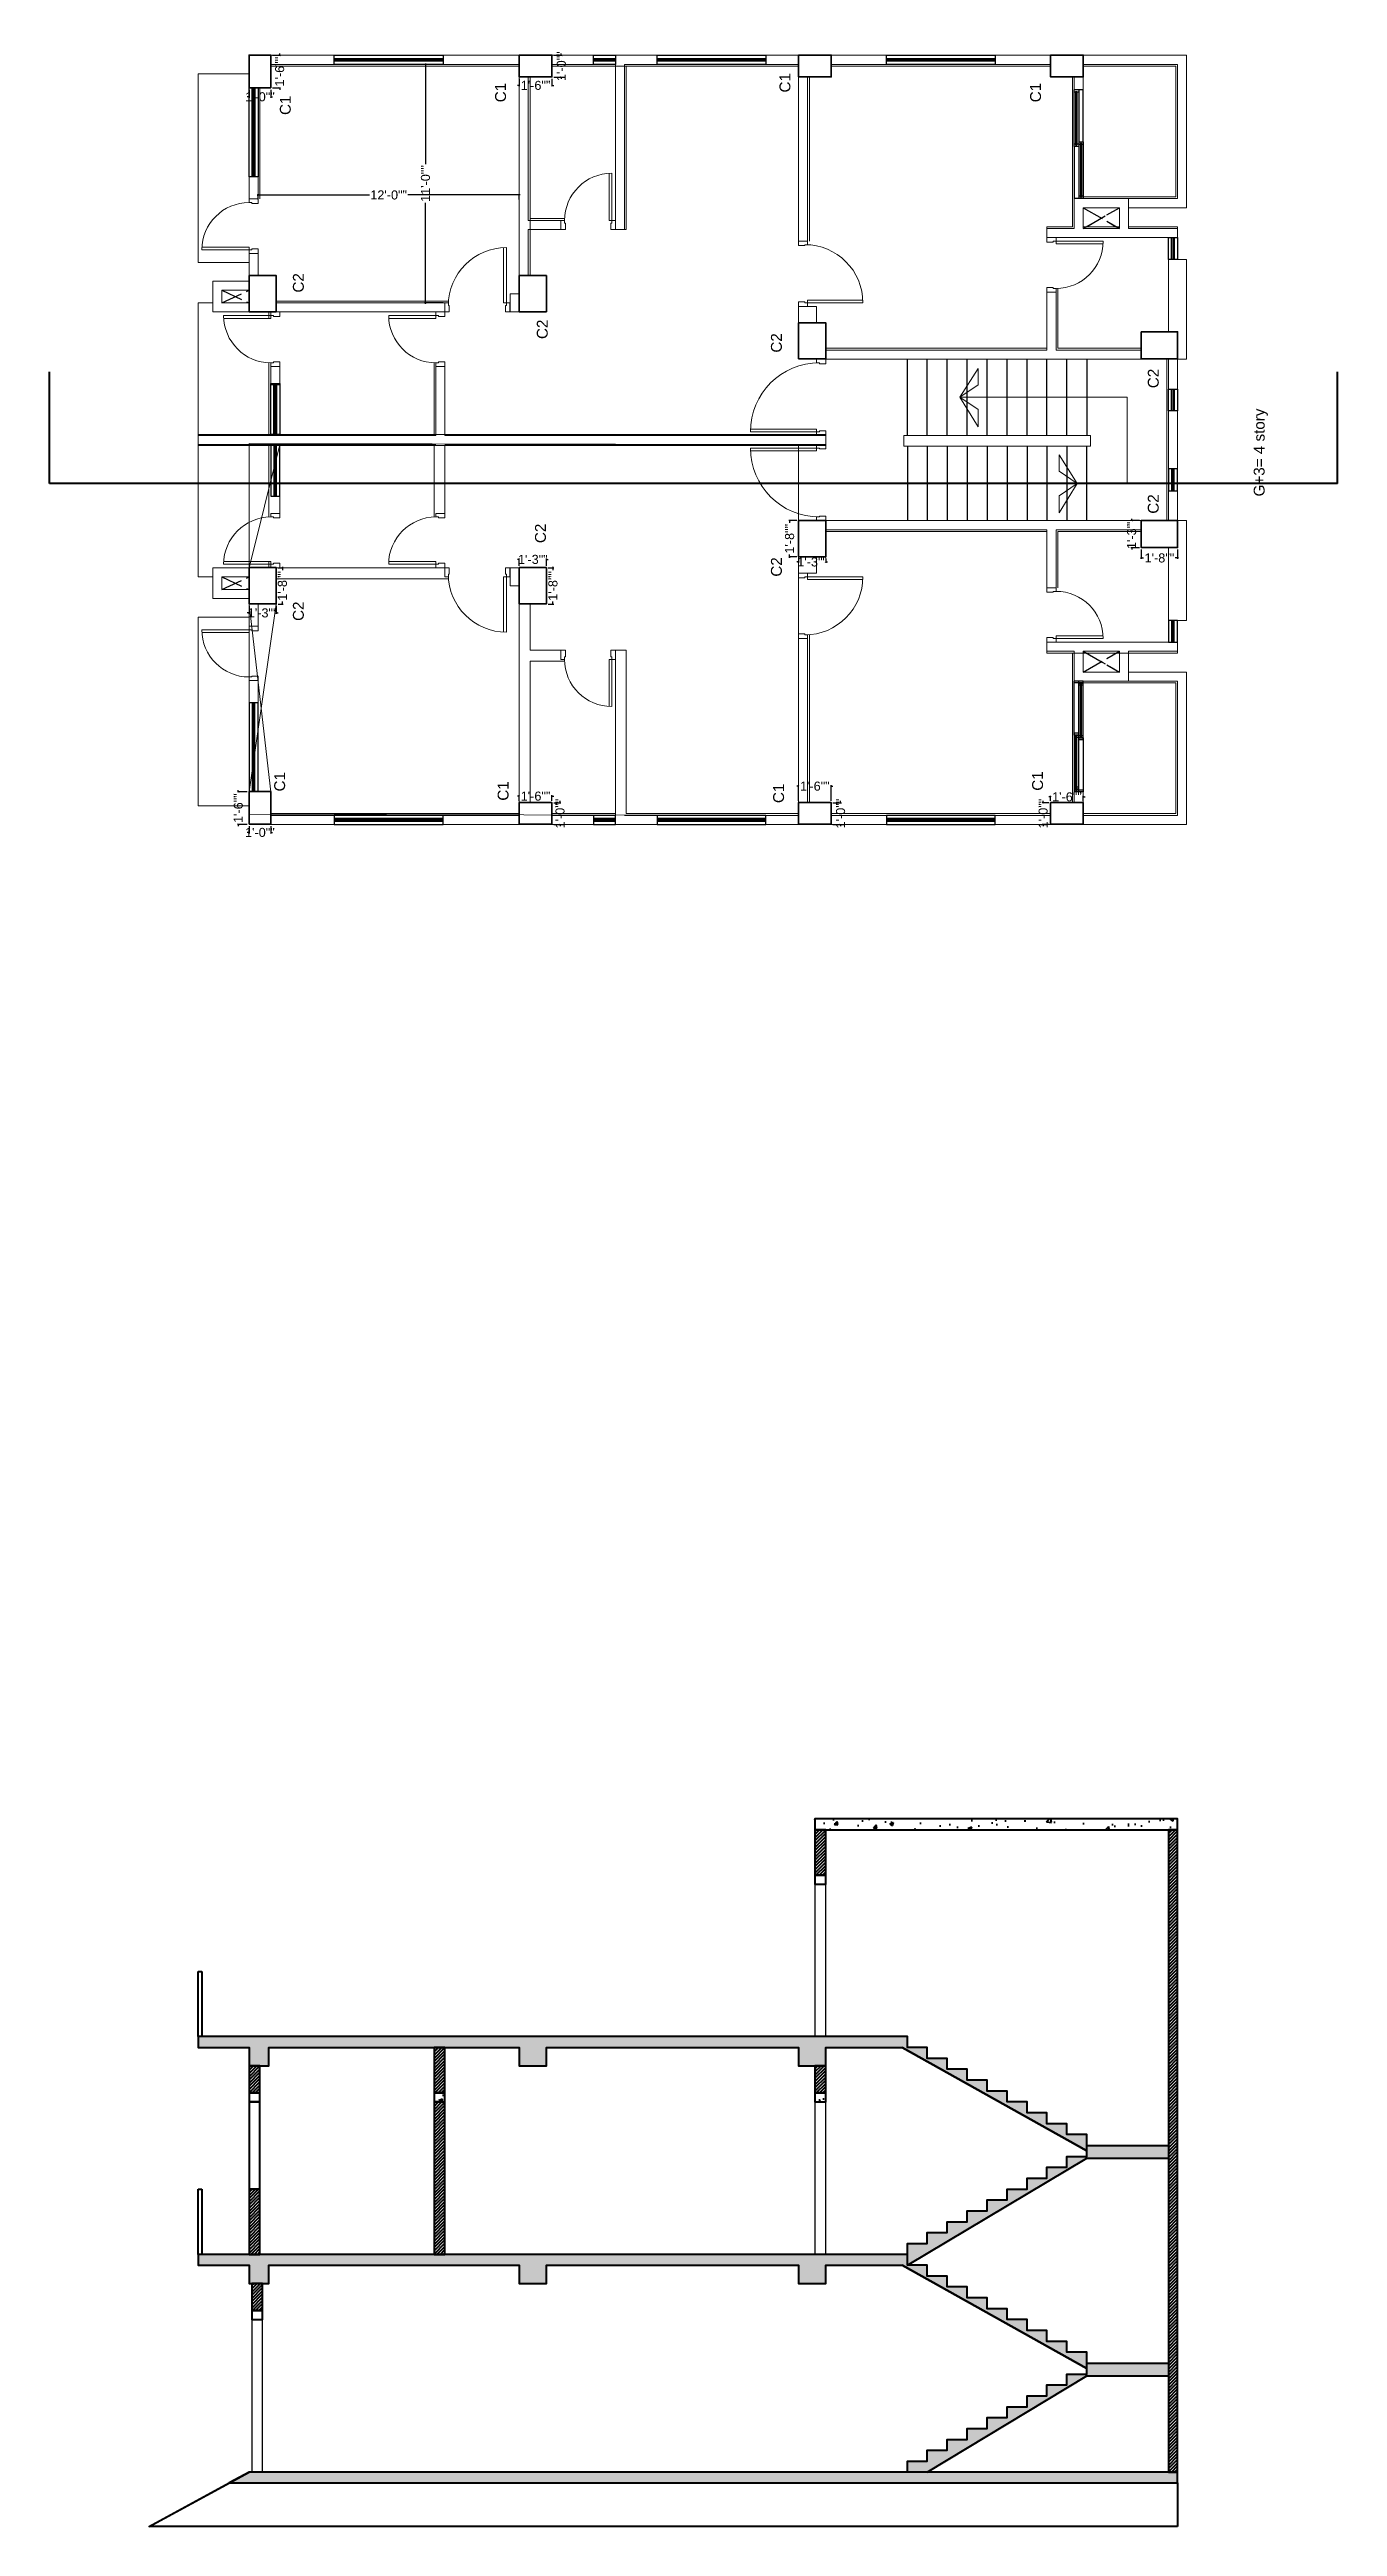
# Model space of a CAD drawing. Header units: inches. Extents: x -6918 to 21732, y -6368 to 1797.
# Drawn here: x -186 to 524, y -1333 to 33 of the extents above; entities that cross this region are included whole.
import ezdxf

# ---------------------------------------------------------------- set-up
doc = ezdxf.new("R2010")
doc.units = ezdxf.units.IN
doc.header["$MEASUREMENT"] = 0
doc.linetypes.add('ACAD_ISO02W100', pattern=[15, 12, -3])
for name, color, linetype, lineweight in [('COLOUMN', 10, 'Continuous', 35), ('DIM', 10, 'Continuous', 18), ('dim-8', 7, 'Continuous', 9), ('Dimensoin', 98, 'Continuous', 9), ('Door', 6, 'Continuous', 15), ('LINE', 250, 'Continuous', 15), ('Raling', 1, 'Continuous', 15), ('STAIR', 32, 'Continuous', 25), ('Varanda', 16, 'Continuous', 15), ('WALL', 7, 'Continuous', 20), ('WINDOW', 5, 'Continuous', 25)]:
    doc.layers.add(name, color=color, linetype=linetype, lineweight=lineweight)
for name, color, linetype in [('DOT', 140, 'ACAD_ISO02W100'), ('Roof', 7, 'Continuous'), ('S-DIM', 7, 'Continuous'), ('Text', 7, 'Continuous')]:
    doc.layers.add(name, color=color, linetype=linetype)
doc.styles.add('ARIAL', font='arial.ttf')
doc.styles.get("Standard").update_dxf_attribs({"font": 'arial.ttf'})
doc.dimstyles.new('Column Shedule', dxfattribs={"dimscale": 0, "dimtxt": 5, "dimasz": 1, "dimexe": 0.5, "dimexo": 1, "dimgap": 1, "dimtad": 0, "dimdec": 0, "dimzin": 11, "dimdsep": 46, "dimlunit": 3, "dimtxsty": 'ARIAL', "dimblk": 'ARCHTICK', "dimcen": 0.09375, "dimdle": 0.5, "dimclrd": 5, "dimclre": 7, "dimclrt": 7, "dimadec": 0, "dimazin": 0, "dimtfac": 1, "dimtdec": 0, "dimtix": 1, "dimtofl": 0, "dimtmove": 2, "dimatfit": 3, "dimldrblk": 'ARCHTICK', "dimfxl": 3, "dimtolj": 1, "dimtzin": 3, "dimlwd": -1, "dimlwe": -1, "dimarcsym": 1})
pattern_1 = [(45, (0, -524.5032), (-0.8838835, 0.8838835), [])]
pattern_2 = [(50, (0, -524.503), (21.5178, -1.88256), [2.25, -24.75]), (355, (0, -524.503), (-4.16254, 22.56576), [1.8, -19.8]), (100.4514, (1.793, -524.66), (17.35527, 20.6832), [1.9122, -21.03426]), (46.1842, (0, -518.503), (32.01724, -4.9656), [3.375, -37.125]), (96.6356, (2.668, -518.917), (28.0399, 29.2236), [2.8683, -31.5514]), (351.184, (0, -518.503), (28.0399, 29.2236), [2.7, -29.7]), (21, (3, -520.003), (17.9072, -12.07857), [2.25, -24.75]), (326, (3, -520.003), (7.29946, 21.7545), [1.8, -19.8]), (71.4514, (4.492, -521.01), (25.20667, 9.67593), [1.9122, -21.03426]), (37.5, (0, -524.503), (0.364796, 9.986816), [0, -19.56, 0, -20.1, 0, -19.875]), (7.5, (0, -524.503), (7.89209, 11.83235), [0, -11.46, 0, -19.11, 0, -7.575]), (327.5, (-6.69, -524.503), (16.01467, -0.676646), [0, -7.5, 0, -23.4, 0, -31.05]), (317.5, (-9.69, -524.503), (17.49559, 3.00315), [0, -9.75, 0, -15.54, 0, -22.05])]

msp = doc.modelspace()

# ---------------------------------------------------------------- texts
at = {"layer": 'Raling'}
for s, p in [('C1', (65.9, 3.7)), ('C1', (65.9, 3.7)), ('C1', (222.7, 9.1)), ('C1', (222.7, 9.1)), ('C1', (360.9, 3.7)), ('C1', (360.9, 3.7)), ('C1', (-52.8, -3.3)), ('C1', (-52.8, -3.3)), ('C2', (-45.6, -101.2)), ('C2', (-45.6, -101.2)), ('C2', (88.9, -126.8)), ('C2', (88.9, -126.8)), ('C2', (218, -134.3)), ('C2', (218, -134.3)), ('C2', (425.8, -153.9)), ('C2', (425.8, -153.9)), ('C2', (425.8, -223.1)), ('C2', (425.8, -223.1)), ('C2', (87.9, -239.3)), ('C2', (87.9, -239.3)), ('C2', (218, -257.8)), ('C2', (218, -257.8)), ('C2', (-45.6, -282.2)), ('C2', (-45.6, -282.2)), ('C1', (-55.9, -376.2)), ('C1', (-55.9, -376.2)), ('C1', (362, -375.8)), ('C1', (362, -375.8)), ('C1', (67.3, -381.3)), ('C1', (67.3, -381.3)), ('C1', (219.2, -382.6)), ('C1', (219.2, -382.6))]:
    msp.add_text(s, height=6, rotation=90, dxfattribs=at).set_placement(p)
at = {"layer": 'Text', "insert": (478.2, -220.1), "char_height": 6, "attachment_point": 1, "rotation": 90}
msp.add_mtext_dynamic_manual_height_columns('\\pxqc;G+3= 4 story  ', width=61.495, gutter_width=1, heights=[0], dxfattribs=at)
msp.add_mtext_dynamic_manual_height_columns('\\pxqc;G+3= 4 story  ', width=61.495, gutter_width=1, heights=[0], dxfattribs=at)

# ---------------------------------------------------------------- blocks, each defined once
blk = doc.blocks.new('A$C71373806')
at = {"layer": 'Door'}
for p, q in [((2, 5), (2, 31)), ((3.5, 5), (3.5, 31)), ((0, 5), (0, 0)), ((0, 5), (2, 5)), ((0, 0), (2.5, 0)), ((2, 5), (2, 3.5)), ((2, 5), (3.5, 5)), ((2, 3.5), (2.5, 3.5)), ((2.5, 3.5), (2.5, 0)), ((27.5, 3.5), (27.5, 0)), ((28, 3.5), (27.5, 3.5)), ((30, 0), (27.5, 0)), ((28, 5), (28, 3.5)), ((30, 5), (28, 5)), ((30, 5), (30, 0))]:
    blk.add_line(p, q, dxfattribs=at)
blk.add_arc((2, 5), 26, 0, 90, dxfattribs=at)
blk = doc.blocks.new('M door')
at = {"layer": 'Door'}
for p, q in [((10890.9, 11660.4), (10895.9, 11660.4)), ((10890.9, 11660.4), (10890.9, 11658.4)), ((10890.9, 11658.4), (10892.4, 11658.4)), ((10892.4, 11658.4), (10892.4, 11657.9)), ((10892.4, 11657.9), (10895.9, 11657.9)), ((10895.9, 11660.4), (10895.9, 11657.9)), ((10890.9, 11627.9), (10860.4, 11627.9)), ((10890.9, 11626.4), (10860.4, 11626.4)), ((10890.9, 11626.4), (10890.9, 11627.9)), ((10890.9, 11624.4), (10890.9, 11626.4)), ((10890.9, 11626.4), (10892.4, 11626.4)), ((10890.9, 11624.4), (10895.9, 11624.4)), ((10892.4, 11626.9), (10895.9, 11626.9)), ((10892.4, 11626.4), (10892.4, 11626.9)), ((10895.9, 11624.4), (10895.9, 11626.9))]:
    blk.add_line(p, q, dxfattribs=at)
blk.add_arc((10892.4, 11626.4), 32, 90, 180, dxfattribs=at)
blk = doc.blocks.new('door')
at = {"layer": 'Door'}
for p, q in [((380.5, 5770.2), (375.5, 5770.2)), ((375.5, 5770.2), (375.5, 5767.7)), ((379, 5767.7), (375.5, 5767.7)), ((380.5, 5768.2), (379, 5768.2)), ((379, 5768.2), (379, 5767.7)), ((380.5, 5770.2), (380.5, 5768.2)), ((375.5, 5728.2), (375.5, 5730.7)), ((379, 5730.7), (375.5, 5730.7)), ((380.5, 5728.2), (375.5, 5728.2)), ((379, 5730.2), (379, 5730.7)), ((380.5, 5730.2), (379, 5730.2)), ((380.5, 5731.7), (416.9, 5731.7)), ((380.5, 5730.2), (380.5, 5731.7)), ((380.5, 5730.2), (417, 5730.2)), ((380.5, 5728.2), (380.5, 5730.2))]:
    blk.add_line(p, q, dxfattribs=at)
blk.add_arc((379, 5730.2), 38, 0, 90, dxfattribs=at)
blk = doc.blocks.new('ADFSDF')
at = {"layer": 'COLOUMN'}
for points in [[(-22327.7, -19135.6), (-22309.7, -19135.6), (-22309.7, -19147.6), (-22327.7, -19147.6)], [(-22206.2, -19135.6), (-22186.2, -19135.6), (-22186.2, -19150.6), (-22206.2, -19150.6)], [(-22045.2, -19135.6), (-22025.2, -19135.6), (-22025.2, -19150.6), (-22045.2, -19150.6)], [(-21921.7, -19135.6), (-21903.7, -19135.6), (-21903.7, -19147.6), (-21921.7, -19147.6)], [(-22315.7, -19284.6), (-22315.7, -19302.6), (-22327.7, -19302.6), (-22327.7, -19284.6)], [(-22206.2, -19284.6), (-22186.2, -19284.6), (-22186.2, -19299.6), (-22206.2, -19299.6)], [(-22045.2, -19284.6), (-22025.2, -19284.6), (-22025.2, -19299.6), (-22045.2, -19299.6)], [(-21903.7, -19284.6), (-21903.7, -19302.6), (-21915.7, -19302.6), (-21915.7, -19284.6)], [(-22315.7, -19438.6), (-22315.7, -19456.6), (-22327.7, -19456.6), (-22327.7, -19438.6)], [(-22180.2, -19438.6), (-22160.2, -19438.6), (-22160.2, -19453.6), (-22180.2, -19453.6)], [(-22071.2, -19438.6), (-22051.2, -19438.6), (-22051.2, -19453.6), (-22071.2, -19453.6)], [(-21903.7, -19438.6), (-21903.7, -19456.6), (-21915.7, -19456.6), (-21915.7, -19438.6)], [(-22315.7, -19577.6), (-22315.7, -19595.6), (-22327.7, -19595.6), (-22327.7, -19577.6)], [(-21903.7, -19577.6), (-21903.7, -19595.6), (-21915.7, -19595.6), (-21915.7, -19577.6)], [(-22160.2, -19627.6), (-22160.2, -19647.6), (-22175.2, -19647.6), (-22175.2, -19627.6)], [(-22056.2, -19627.6), (-22056.2, -19647.6), (-22071.2, -19647.6), (-22071.2, -19627.6)]]:
    blk.add_lwpolyline(points, close=True, dxfattribs=at)
blk = doc.blocks.new('_ArchTick')
at = {"color": 0, "linetype": 'ByBlock', "const_width": 0.15}
blk.add_lwpolyline([(-0.5, -0.5), (0.5, 0.5)], dxfattribs=at)
blk = doc.blocks.new('*D8')
at = {"layer": 'Defpoints', "color": 0, "lineweight": 40, "transparency": 16777216}
for p in [(-81.7, -376.4), (-75.8, -376.4), (-75.8, -394.4)]:
    blk.add_point(p, dxfattribs=at)
at = {"layer": 'Text', "color": 7, "transparency": 16777216}
for p, q in [((-76.8, -376.4), (-82.2, -376.4)), ((-76.8, -394.4), (-82.2, -394.4))]:
    blk.add_line(p, q, dxfattribs=at)
at = {"layer": 'Text', "color": 5, "transparency": 16777216}
for p, q in [((-81.7, -376.4), (-81.7, -375.4)), ((-81.7, -394.4), (-81.7, -395.4))]:
    blk.add_line(p, q, dxfattribs=at)
for p, rotation in [((-81.7, -376.4), 270), ((-81.7, -394.4), 90)]:
    blk.add_blockref('_ArchTick', p, dxfattribs=dict(at, rotation=rotation))
at = {"layer": 'Text', "color": 7, "transparency": 16777216, "insert": (-81.7, -385.4), "char_height": 5, "attachment_point": 5, "rotation": 90, "style": 'ARIAL'}
blk.add_mtext('\\A1;1\'-6""', dxfattribs=at)
blk = doc.blocks.new('*D9')
at = {"layer": 'Defpoints', "color": 0, "lineweight": 40, "transparency": 16777216}
for p in [(-75.8, -394.4), (-63.8, -394.4), (-75.8, -398.8)]:
    blk.add_point(p, dxfattribs=at)
at = {"layer": 'Text', "color": 7, "transparency": 16777216}
for p, q in [((-75.8, -395.4), (-75.8, -399.3)), ((-63.8, -395.4), (-63.8, -399.3))]:
    blk.add_line(p, q, dxfattribs=at)
at = {"layer": 'Text', "color": 5, "transparency": 16777216}
for p, q in [((-75.8, -398.8), (-76.8, -398.8)), ((-63.8, -398.8), (-62.8, -398.8))]:
    blk.add_line(p, q, dxfattribs=at)
blk.add_blockref('_ArchTick', (-75.8, -398.8), dxfattribs=at)
at = {"layer": 'Text', "color": 5, "transparency": 16777216, "rotation": 180}
blk.add_blockref('_ArchTick', (-63.8, -398.8), dxfattribs=at)
at = {"layer": 'Text', "color": 7, "transparency": 16777216, "insert": (-69.8, -398.8), "char_height": 5, "attachment_point": 5, "style": 'ARIAL'}
blk.add_mtext('\\A1;1\'-0""', dxfattribs=at)
blk = doc.blocks.new('*D10')
at = {"layer": 'Defpoints', "color": 0, "lineweight": 40, "transparency": 16777216}
for p in [(-60.8, -252.9), (-60.8, -272.9), (-57.4, -272.9)]:
    blk.add_point(p, dxfattribs=at)
at = {"layer": 'Text', "color": 7, "transparency": 16777216}
for p, q in [((-59.8, -252.9), (-56.9, -252.9)), ((-59.8, -272.9), (-56.9, -272.9))]:
    blk.add_line(p, q, dxfattribs=at)
at = {"layer": 'Text', "color": 5, "transparency": 16777216}
for p, q in [((-57.4, -252.4), (-57.4, -254.2)), ((-57.4, -273.4), (-57.4, -271.5))]:
    blk.add_line(p, q, dxfattribs=at)
for p, rotation in [((-57.4, -252.9), 90), ((-57.4, -272.9), 270)]:
    blk.add_blockref('_ArchTick', p, dxfattribs=dict(at, rotation=rotation))
at = {"layer": 'Text', "color": 7, "transparency": 16777216, "insert": (-57.4, -262.9), "char_height": 5, "attachment_point": 5, "rotation": 90, "style": 'ARIAL'}
blk.add_mtext('\\A1;1\'-8""', dxfattribs=at)
blk = doc.blocks.new('*D11')
at = {"layer": 'Defpoints', "color": 0, "lineweight": 40, "transparency": 16777216}
for p in [(73.2, -252.9), (88.2, -248.3), (88.2, -252.9)]:
    blk.add_point(p, dxfattribs=at)
at = {"layer": 'Text', "color": 5, "transparency": 16777216}
for p, q in [((73.2, -248.3), (72.2, -248.3)), ((88.2, -248.3), (89.2, -248.3))]:
    blk.add_line(p, q, dxfattribs=at)
at = {"layer": 'Text', "color": 7, "transparency": 16777216}
for p, q in [((73.2, -251.9), (73.2, -247.8)), ((88.2, -251.9), (88.2, -247.8))]:
    blk.add_line(p, q, dxfattribs=at)
at = {"layer": 'Text', "color": 5, "transparency": 16777216}
blk.add_blockref('_ArchTick', (73.2, -248.3), dxfattribs=at)
at = {"layer": 'Text', "color": 5, "transparency": 16777216, "rotation": 180}
blk.add_blockref('_ArchTick', (88.2, -248.3), dxfattribs=at)
at = {"layer": 'Text', "color": 7, "transparency": 16777216, "insert": (80.7, -248.3), "char_height": 5, "attachment_point": 5, "style": 'ARIAL'}
blk.add_mtext('\\A1;1\'-3""', dxfattribs=at)
blk = doc.blocks.new('*D12')
at = {"layer": 'Defpoints', "color": 0, "lineweight": 40, "transparency": 16777216}
for p in [(88.2, -252.9), (88.2, -272.9), (91.8, -272.9)]:
    blk.add_point(p, dxfattribs=at)
at = {"layer": 'Text', "color": 7, "transparency": 16777216}
for p, q in [((89.2, -252.9), (92.3, -252.9)), ((89.2, -272.9), (92.3, -272.9))]:
    blk.add_line(p, q, dxfattribs=at)
at = {"layer": 'Text', "color": 5, "transparency": 16777216}
for p, q in [((91.8, -252.4), (91.8, -254.2)), ((91.8, -273.4), (91.8, -271.5))]:
    blk.add_line(p, q, dxfattribs=at)
for p, rotation in [((91.8, -252.9), 90), ((91.8, -272.9), 270)]:
    blk.add_blockref('_ArchTick', p, dxfattribs=dict(at, rotation=rotation))
at = {"layer": 'Text', "color": 7, "transparency": 16777216, "insert": (91.8, -262.9), "char_height": 5, "attachment_point": 5, "rotation": 90, "style": 'ARIAL'}
blk.add_mtext('\\A1;1\'-8""', dxfattribs=at)
blk = doc.blocks.new('*D13')
at = {"layer": 'Defpoints', "color": 0, "lineweight": 40, "transparency": 16777216}
for p in [(91.2, -378.8), (73.2, -382.4), (91.2, -382.4)]:
    blk.add_point(p, dxfattribs=at)
at = {"layer": 'Text', "color": 5, "transparency": 16777216}
for p, q in [((73.2, -378.8), (72.2, -378.8)), ((91.2, -378.8), (92.2, -378.8))]:
    blk.add_line(p, q, dxfattribs=at)
at = {"layer": 'Text', "color": 7, "transparency": 16777216}
for p, q in [((73.2, -381.4), (73.2, -378.3)), ((91.2, -381.4), (91.2, -378.3))]:
    blk.add_line(p, q, dxfattribs=at)
at = {"layer": 'Text', "color": 5, "transparency": 16777216}
blk.add_blockref('_ArchTick', (73.2, -378.8), dxfattribs=at)
at = {"layer": 'Text', "color": 5, "transparency": 16777216, "rotation": 180}
blk.add_blockref('_ArchTick', (91.2, -378.8), dxfattribs=at)
at = {"layer": 'Text', "color": 7, "transparency": 16777216, "insert": (82.2, -378.8), "char_height": 5, "attachment_point": 5, "style": 'ARIAL'}
blk.add_mtext('\\A1;1\'-6""', dxfattribs=at)
blk = doc.blocks.new('*D14')
at = {"layer": 'Defpoints', "color": 0, "lineweight": 40, "transparency": 16777216}
for p in [(91.2, -382.4), (91.2, -394.4), (95.7, -394.4)]:
    blk.add_point(p, dxfattribs=at)
at = {"layer": 'Text', "color": 5, "transparency": 16777216}
for p, q in [((95.7, -382.4), (95.7, -381.4)), ((95.7, -394.4), (95.7, -395.4))]:
    blk.add_line(p, q, dxfattribs=at)
at = {"layer": 'Text', "color": 7, "transparency": 16777216}
for p, q in [((92.2, -382.4), (96.2, -382.4)), ((92.2, -394.4), (96.2, -394.4))]:
    blk.add_line(p, q, dxfattribs=at)
at = {"layer": 'Text', "color": 5, "transparency": 16777216}
for p, rotation in [((95.7, -382.4), 270), ((95.7, -394.4), 90)]:
    blk.add_blockref('_ArchTick', p, dxfattribs=dict(at, rotation=rotation))
at = {"layer": 'Text', "color": 7, "transparency": 16777216, "insert": (95.7, -388.4), "char_height": 5, "attachment_point": 5, "rotation": 90, "style": 'ARIAL'}
blk.add_mtext('\\A1;1\'-0""', dxfattribs=at)
blk = doc.blocks.new('*D15')
at = {"layer": 'Defpoints', "color": 0, "lineweight": 40, "transparency": 16777216}
for p in [(91.2, 29.6), (91.2, 17.6), (96.4, 17.6)]:
    blk.add_point(p, dxfattribs=at)
at = {"layer": 'Text', "color": 7, "transparency": 16777216}
for p, q in [((92.2, 29.6), (96.9, 29.6)), ((92.2, 17.6), (96.9, 17.6))]:
    blk.add_line(p, q, dxfattribs=at)
at = {"layer": 'Text', "color": 5, "transparency": 16777216}
for p, q in [((96.4, 29.6), (96.4, 30.6)), ((96.4, 17.6), (96.4, 16.6))]:
    blk.add_line(p, q, dxfattribs=at)
for p, rotation in [((96.4, 29.6), 270), ((96.4, 17.6), 90)]:
    blk.add_blockref('_ArchTick', p, dxfattribs=dict(at, rotation=rotation))
at = {"layer": 'Text', "color": 7, "transparency": 16777216, "insert": (96.4, 23.6), "char_height": 5, "attachment_point": 5, "rotation": 90, "style": 'ARIAL'}
blk.add_mtext('\\A1;1\'-0""', dxfattribs=at)
blk = doc.blocks.new('*D16')
at = {"layer": 'Defpoints', "color": 0, "lineweight": 40, "transparency": 16777216}
for p in [(73.2, 17.6), (91.2, 17.6), (73.2, 13)]:
    blk.add_point(p, dxfattribs=at)
at = {"layer": 'Text', "color": 7, "transparency": 16777216}
for p, q in [((73.2, 16.6), (73.2, 12.5)), ((91.2, 16.6), (91.2, 12.5))]:
    blk.add_line(p, q, dxfattribs=at)
at = {"layer": 'Text', "color": 5, "transparency": 16777216}
for p, q in [((73.2, 13), (72.2, 13)), ((91.2, 13), (92.2, 13))]:
    blk.add_line(p, q, dxfattribs=at)
blk.add_blockref('_ArchTick', (73.2, 13), dxfattribs=at)
at = {"layer": 'Text', "color": 5, "transparency": 16777216, "rotation": 180}
blk.add_blockref('_ArchTick', (91.2, 13), dxfattribs=at)
at = {"layer": 'Text', "color": 7, "transparency": 16777216, "insert": (82.2, 13), "char_height": 5, "attachment_point": 5, "style": 'ARIAL'}
blk.add_mtext('\\A1;1\'-6""', dxfattribs=at)
blk = doc.blocks.new('*D17')
at = {"layer": 'Defpoints', "color": 0, "lineweight": 40, "transparency": 16777216}
for p in [(-63.8, 29.6), (-63.8, 11.6), (-58.9, 11.6)]:
    blk.add_point(p, dxfattribs=at)
at = {"layer": 'Text', "color": 7, "transparency": 16777216}
for p, q in [((-62.8, 29.6), (-58.4, 29.6)), ((-62.8, 11.6), (-58.4, 11.6))]:
    blk.add_line(p, q, dxfattribs=at)
at = {"layer": 'Text', "color": 5, "transparency": 16777216}
for p, q in [((-58.9, 29.6), (-58.9, 30.6)), ((-58.9, 11.6), (-58.9, 10.6))]:
    blk.add_line(p, q, dxfattribs=at)
for p, rotation in [((-58.9, 29.6), 270), ((-58.9, 11.6), 90)]:
    blk.add_blockref('_ArchTick', p, dxfattribs=dict(at, rotation=rotation))
at = {"layer": 'Text', "color": 7, "transparency": 16777216, "insert": (-58.9, 20.6), "char_height": 5, "attachment_point": 5, "rotation": 90, "style": 'ARIAL'}
blk.add_mtext('\\A1;1\'-6""', dxfattribs=at)
blk = doc.blocks.new('*D18')
at = {"layer": 'Defpoints', "color": 0, "lineweight": 40, "transparency": 16777216}
for p in [(-75.8, 11.6), (-75.8, 6.7), (-63.8, 11.6)]:
    blk.add_point(p, dxfattribs=at)
at = {"layer": 'Text', "color": 5, "transparency": 16777216}
for p, q in [((-75.8, 6.7), (-76.8, 6.7)), ((-63.8, 6.7), (-62.8, 6.7))]:
    blk.add_line(p, q, dxfattribs=at)
at = {"layer": 'Text', "color": 7, "transparency": 16777216}
for p, q in [((-75.8, 10.6), (-75.8, 6.2)), ((-63.8, 10.6), (-63.8, 6.2))]:
    blk.add_line(p, q, dxfattribs=at)
at = {"layer": 'Text', "color": 5, "transparency": 16777216}
blk.add_blockref('_ArchTick', (-75.8, 6.7), dxfattribs=at)
at = {"layer": 'Text', "color": 5, "transparency": 16777216, "rotation": 180}
blk.add_blockref('_ArchTick', (-63.8, 6.7), dxfattribs=at)
at = {"layer": 'Text', "color": 7, "transparency": 16777216, "insert": (-69.8, 6.7), "char_height": 5, "attachment_point": 5, "style": 'ARIAL'}
blk.add_mtext('\\A1;1\'-0""', dxfattribs=at)
blk = doc.blocks.new('*D19')
at = {"layer": 'Defpoints', "color": 0, "lineweight": 40, "transparency": 16777216}
for p in [(222.3, -226.9), (227.2, -226.9), (227.2, -246.9)]:
    blk.add_point(p, dxfattribs=at)
at = {"layer": 'Text', "color": 7, "transparency": 16777216}
for p, q in [((226.2, -226.9), (221.8, -226.9)), ((226.2, -246.9), (221.8, -246.9))]:
    blk.add_line(p, q, dxfattribs=at)
at = {"layer": 'Text', "color": 5, "transparency": 16777216}
for p, q in [((222.3, -226.4), (222.3, -228.2)), ((222.3, -247.4), (222.3, -245.5))]:
    blk.add_line(p, q, dxfattribs=at)
for p, rotation in [((222.3, -226.9), 90), ((222.3, -246.9), 270)]:
    blk.add_blockref('_ArchTick', p, dxfattribs=dict(at, rotation=rotation))
at = {"layer": 'Text', "color": 7, "transparency": 16777216, "insert": (222.3, -236.9), "char_height": 5, "attachment_point": 5, "rotation": 90, "style": 'ARIAL'}
blk.add_mtext('\\A1;1\'-8""', dxfattribs=at)
blk = doc.blocks.new('*D20')
at = {"layer": 'Defpoints', "color": 0, "lineweight": 40, "transparency": 16777216}
for p in [(227.2, -246.9), (227.2, -249.7), (242.2, -246.9)]:
    blk.add_point(p, dxfattribs=at)
at = {"layer": 'Text', "color": 5, "transparency": 16777216}
for p, q in [((227.2, -249.7), (226.2, -249.7)), ((242.2, -249.7), (243.2, -249.7))]:
    blk.add_line(p, q, dxfattribs=at)
at = {"layer": 'Text', "color": 7, "transparency": 16777216}
for p, q in [((227.2, -247.9), (227.2, -250.2)), ((242.2, -247.9), (242.2, -250.2))]:
    blk.add_line(p, q, dxfattribs=at)
at = {"layer": 'Text', "color": 5, "transparency": 16777216}
blk.add_blockref('_ArchTick', (227.2, -249.7), dxfattribs=at)
at = {"layer": 'Text', "color": 5, "transparency": 16777216, "rotation": 180}
blk.add_blockref('_ArchTick', (242.2, -249.7), dxfattribs=at)
at = {"layer": 'Text', "color": 7, "transparency": 16777216, "insert": (234.7, -249.7), "char_height": 5, "attachment_point": 5, "style": 'ARIAL'}
blk.add_mtext('\\A1;1\'-3""', dxfattribs=at)
blk = doc.blocks.new('*D21')
at = {"layer": 'Defpoints', "color": 0, "lineweight": 40, "transparency": 16777216}
for p in [(245.2, -373.3), (227.2, -382.4), (245.2, -382.4)]:
    blk.add_point(p, dxfattribs=at)
at = {"layer": 'Text', "color": 5, "transparency": 16777216}
for p, q in [((227.2, -373.3), (226.2, -373.3)), ((245.2, -373.3), (246.2, -373.3))]:
    blk.add_line(p, q, dxfattribs=at)
at = {"layer": 'Text', "color": 7, "transparency": 16777216}
for p, q in [((227.2, -381.4), (227.2, -372.8)), ((245.2, -381.4), (245.2, -372.8))]:
    blk.add_line(p, q, dxfattribs=at)
at = {"layer": 'Text', "color": 5, "transparency": 16777216}
blk.add_blockref('_ArchTick', (227.2, -373.3), dxfattribs=at)
at = {"layer": 'Text', "color": 5, "transparency": 16777216, "rotation": 180}
blk.add_blockref('_ArchTick', (245.2, -373.3), dxfattribs=at)
at = {"layer": 'Text', "color": 7, "transparency": 16777216, "insert": (236.2, -373.3), "char_height": 5, "attachment_point": 5, "style": 'ARIAL'}
blk.add_mtext('\\A1;1\'-6""', dxfattribs=at)
blk = doc.blocks.new('*D22')
at = {"layer": 'Defpoints', "color": 0, "lineweight": 40, "transparency": 16777216}
for p in [(245.2, -382.4), (245.2, -394.4), (250.4, -394.4)]:
    blk.add_point(p, dxfattribs=at)
at = {"layer": 'Text', "color": 5, "transparency": 16777216}
for p, q in [((250.4, -382.4), (250.4, -381.4)), ((250.4, -394.4), (250.4, -395.4))]:
    blk.add_line(p, q, dxfattribs=at)
at = {"layer": 'Text', "color": 7, "transparency": 16777216}
for p, q in [((246.2, -382.4), (250.9, -382.4)), ((246.2, -394.4), (250.9, -394.4))]:
    blk.add_line(p, q, dxfattribs=at)
at = {"layer": 'Text', "color": 5, "transparency": 16777216}
for p, rotation in [((250.4, -382.4), 270), ((250.4, -394.4), 90)]:
    blk.add_blockref('_ArchTick', p, dxfattribs=dict(at, rotation=rotation))
at = {"layer": 'Text', "color": 7, "transparency": 16777216, "insert": (250.4, -388.4), "char_height": 5, "attachment_point": 5, "rotation": 90, "style": 'ARIAL'}
blk.add_mtext('\\A1;1\'-0""', dxfattribs=at)
blk = doc.blocks.new('*D23')
at = {"layer": 'Defpoints', "color": 0, "lineweight": 40, "transparency": 16777216}
for p in [(384.2, -379.2), (366.2, -382.4), (384.2, -382.4)]:
    blk.add_point(p, dxfattribs=at)
at = {"layer": 'Text', "color": 5, "transparency": 16777216}
for p, q in [((366.2, -379.2), (365.2, -379.2)), ((384.2, -379.2), (385.2, -379.2))]:
    blk.add_line(p, q, dxfattribs=at)
at = {"layer": 'Text', "color": 7, "transparency": 16777216}
for p, q in [((366.2, -381.4), (366.2, -378.7)), ((384.2, -381.4), (384.2, -378.7))]:
    blk.add_line(p, q, dxfattribs=at)
at = {"layer": 'Text', "color": 5, "transparency": 16777216}
blk.add_blockref('_ArchTick', (366.2, -379.2), dxfattribs=at)
at = {"layer": 'Text', "color": 5, "transparency": 16777216, "rotation": 180}
blk.add_blockref('_ArchTick', (384.2, -379.2), dxfattribs=at)
at = {"layer": 'Text', "color": 7, "transparency": 16777216, "insert": (375.2, -379.2), "char_height": 5, "attachment_point": 5, "style": 'ARIAL'}
blk.add_mtext('\\A1;1\'-6""', dxfattribs=at)
blk = doc.blocks.new('*D24')
at = {"layer": 'Defpoints', "color": 0, "lineweight": 40, "transparency": 16777216}
for p in [(362.1, -382.4), (366.2, -382.4), (366.2, -394.4)]:
    blk.add_point(p, dxfattribs=at)
at = {"layer": 'Text', "color": 5, "transparency": 16777216}
for p, q in [((362.1, -382.4), (362.1, -381.4)), ((362.1, -394.4), (362.1, -395.4))]:
    blk.add_line(p, q, dxfattribs=at)
at = {"layer": 'Text', "color": 7, "transparency": 16777216}
for p, q in [((365.2, -382.4), (361.6, -382.4)), ((365.2, -394.4), (361.6, -394.4))]:
    blk.add_line(p, q, dxfattribs=at)
at = {"layer": 'Text', "color": 5, "transparency": 16777216}
for p, rotation in [((362.1, -382.4), 270), ((362.1, -394.4), 90)]:
    blk.add_blockref('_ArchTick', p, dxfattribs=dict(at, rotation=rotation))
at = {"layer": 'Text', "color": 7, "transparency": 16777216, "insert": (362.1, -388.4), "char_height": 5, "attachment_point": 5, "rotation": 90, "style": 'ARIAL'}
blk.add_mtext('\\A1;1\'-0""', dxfattribs=at)
blk = doc.blocks.new('*D25')
at = {"layer": 'Defpoints', "color": 0, "lineweight": 40, "transparency": 16777216}
for p in [(416.2, -241.9), (436.2, -241.9), (416.2, -247.5)]:
    blk.add_point(p, dxfattribs=at)
at = {"layer": 'Text', "color": 7, "transparency": 16777216}
for p, q in [((416.2, -242.9), (416.2, -248)), ((436.2, -242.9), (436.2, -248))]:
    blk.add_line(p, q, dxfattribs=at)
at = {"layer": 'Text', "color": 5, "transparency": 16777216}
for p, q in [((415.7, -247.5), (417.5, -247.5)), ((436.7, -247.5), (434.8, -247.5))]:
    blk.add_line(p, q, dxfattribs=at)
at = {"layer": 'Text', "color": 5, "transparency": 16777216, "rotation": 180}
blk.add_blockref('_ArchTick', (416.2, -247.5), dxfattribs=at)
at = {"layer": 'Text', "color": 5, "transparency": 16777216}
blk.add_blockref('_ArchTick', (436.2, -247.5), dxfattribs=at)
at = {"layer": 'Text', "color": 7, "transparency": 16777216, "insert": (426.2, -247.5), "char_height": 5, "attachment_point": 5, "style": 'ARIAL'}
blk.add_mtext('\\A1;1\'-8""', dxfattribs=at)
blk = doc.blocks.new('*D26')
at = {"layer": 'Defpoints', "color": 0, "lineweight": 40, "transparency": 16777216}
for p in [(410.9, -226.9), (416.2, -226.9), (416.2, -241.9)]:
    blk.add_point(p, dxfattribs=at)
at = {"layer": 'Text', "color": 7, "transparency": 16777216}
for p, q in [((415.2, -226.9), (410.4, -226.9)), ((415.2, -241.9), (410.4, -241.9))]:
    blk.add_line(p, q, dxfattribs=at)
at = {"layer": 'Text', "color": 5, "transparency": 16777216}
for p, q in [((410.9, -226.9), (410.9, -225.9)), ((410.9, -241.9), (410.9, -242.9))]:
    blk.add_line(p, q, dxfattribs=at)
for p, rotation in [((410.9, -226.9), 270), ((410.9, -241.9), 90)]:
    blk.add_blockref('_ArchTick', p, dxfattribs=dict(at, rotation=rotation))
at = {"layer": 'Text', "color": 7, "transparency": 16777216, "insert": (410.9, -234.4), "char_height": 5, "attachment_point": 5, "rotation": 90, "style": 'ARIAL'}
blk.add_mtext('\\A1;1\'-3""', dxfattribs=at)
blk = doc.blocks.new('*D40')
at = {"layer": 'Defpoints', "color": 0, "lineweight": 40, "transparency": 16777216}
for p in [(-81.7, -376.4), (-75.8, -376.4), (-75.8, -394.4)]:
    blk.add_point(p, dxfattribs=at)
at = {"layer": 'Text', "color": 7, "transparency": 16777216}
for p, q in [((-76.8, -376.4), (-82.2, -376.4)), ((-76.8, -394.4), (-82.2, -394.4))]:
    blk.add_line(p, q, dxfattribs=at)
at = {"layer": 'Text', "color": 5, "transparency": 16777216}
for p, q in [((-81.7, -376.4), (-81.7, -375.4)), ((-81.7, -394.4), (-81.7, -395.4))]:
    blk.add_line(p, q, dxfattribs=at)
for p, rotation in [((-81.7, -376.4), 270), ((-81.7, -394.4), 90)]:
    blk.add_blockref('_ArchTick', p, dxfattribs=dict(at, rotation=rotation))
at = {"layer": 'Text', "color": 7, "transparency": 16777216, "insert": (-81.7, -385.4), "char_height": 5, "attachment_point": 5, "rotation": 90, "style": 'ARIAL'}
blk.add_mtext('\\A1;1\'-6""', dxfattribs=at)
blk = doc.blocks.new('*D41')
at = {"layer": 'Defpoints', "color": 0, "lineweight": 40, "transparency": 16777216}
for p in [(-75.8, -394.4), (-63.8, -394.4), (-75.8, -398.8)]:
    blk.add_point(p, dxfattribs=at)
at = {"layer": 'Text', "color": 7, "transparency": 16777216}
for p, q in [((-75.8, -395.4), (-75.8, -399.3)), ((-63.8, -395.4), (-63.8, -399.3))]:
    blk.add_line(p, q, dxfattribs=at)
at = {"layer": 'Text', "color": 5, "transparency": 16777216}
for p, q in [((-75.8, -398.8), (-76.8, -398.8)), ((-63.8, -398.8), (-62.8, -398.8))]:
    blk.add_line(p, q, dxfattribs=at)
blk.add_blockref('_ArchTick', (-75.8, -398.8), dxfattribs=at)
at = {"layer": 'Text', "color": 5, "transparency": 16777216, "rotation": 180}
blk.add_blockref('_ArchTick', (-63.8, -398.8), dxfattribs=at)
at = {"layer": 'Text', "color": 7, "transparency": 16777216, "insert": (-69.8, -398.8), "char_height": 5, "attachment_point": 5, "style": 'ARIAL'}
blk.add_mtext('\\A1;1\'-0""', dxfattribs=at)
blk = doc.blocks.new('*D42')
at = {"layer": 'Defpoints', "color": 0, "lineweight": 40, "transparency": 16777216}
for p in [(-60.8, -252.9), (-60.8, -272.9), (-57.4, -272.9)]:
    blk.add_point(p, dxfattribs=at)
at = {"layer": 'Text', "color": 7, "transparency": 16777216}
for p, q in [((-59.8, -252.9), (-56.9, -252.9)), ((-59.8, -272.9), (-56.9, -272.9))]:
    blk.add_line(p, q, dxfattribs=at)
at = {"layer": 'Text', "color": 5, "transparency": 16777216}
for p, q in [((-57.4, -252.4), (-57.4, -254.2)), ((-57.4, -273.4), (-57.4, -271.5))]:
    blk.add_line(p, q, dxfattribs=at)
for p, rotation in [((-57.4, -252.9), 90), ((-57.4, -272.9), 270)]:
    blk.add_blockref('_ArchTick', p, dxfattribs=dict(at, rotation=rotation))
at = {"layer": 'Text', "color": 7, "transparency": 16777216, "insert": (-57.4, -262.9), "char_height": 5, "attachment_point": 5, "rotation": 90, "style": 'ARIAL'}
blk.add_mtext('\\A1;1\'-8""', dxfattribs=at)
blk = doc.blocks.new('*D43')
at = {"layer": 'Defpoints', "color": 0, "lineweight": 40, "transparency": 16777216}
for p in [(-75.8, -272.9), (-60.8, -272.9), (-75.8, -277.8)]:
    blk.add_point(p, dxfattribs=at)
at = {"layer": 'Text', "color": 5, "transparency": 16777216}
for p, q in [((-75.8, -277.8), (-76.8, -277.8)), ((-60.8, -277.8), (-59.8, -277.8))]:
    blk.add_line(p, q, dxfattribs=at)
at = {"layer": 'Text', "color": 7, "transparency": 16777216}
for p, q in [((-75.8, -273.9), (-75.8, -278.3)), ((-60.8, -273.9), (-60.8, -278.3))]:
    blk.add_line(p, q, dxfattribs=at)
at = {"layer": 'Text', "color": 5, "transparency": 16777216}
blk.add_blockref('_ArchTick', (-75.8, -277.8), dxfattribs=at)
at = {"layer": 'Text', "color": 5, "transparency": 16777216, "rotation": 180}
blk.add_blockref('_ArchTick', (-60.8, -277.8), dxfattribs=at)
at = {"layer": 'Text', "color": 7, "transparency": 16777216, "insert": (-68.3, -277.8), "char_height": 5, "attachment_point": 5, "style": 'ARIAL'}
blk.add_mtext('\\A1;1\'-3""', dxfattribs=at)
blk = doc.blocks.new('*D44')
at = {"layer": 'Defpoints', "color": 0, "lineweight": 40, "transparency": 16777216}
for p in [(73.2, -252.9), (88.2, -248.3), (88.2, -252.9)]:
    blk.add_point(p, dxfattribs=at)
at = {"layer": 'Text', "color": 5, "transparency": 16777216}
for p, q in [((73.2, -248.3), (72.2, -248.3)), ((88.2, -248.3), (89.2, -248.3))]:
    blk.add_line(p, q, dxfattribs=at)
at = {"layer": 'Text', "color": 7, "transparency": 16777216}
for p, q in [((73.2, -251.9), (73.2, -247.8)), ((88.2, -251.9), (88.2, -247.8))]:
    blk.add_line(p, q, dxfattribs=at)
at = {"layer": 'Text', "color": 5, "transparency": 16777216}
blk.add_blockref('_ArchTick', (73.2, -248.3), dxfattribs=at)
at = {"layer": 'Text', "color": 5, "transparency": 16777216, "rotation": 180}
blk.add_blockref('_ArchTick', (88.2, -248.3), dxfattribs=at)
at = {"layer": 'Text', "color": 7, "transparency": 16777216, "insert": (80.7, -248.3), "char_height": 5, "attachment_point": 5, "style": 'ARIAL'}
blk.add_mtext('\\A1;1\'-3""', dxfattribs=at)
blk = doc.blocks.new('*D45')
at = {"layer": 'Defpoints', "color": 0, "lineweight": 40, "transparency": 16777216}
for p in [(88.2, -252.9), (88.2, -272.9), (91.8, -272.9)]:
    blk.add_point(p, dxfattribs=at)
at = {"layer": 'Text', "color": 7, "transparency": 16777216}
for p, q in [((89.2, -252.9), (92.3, -252.9)), ((89.2, -272.9), (92.3, -272.9))]:
    blk.add_line(p, q, dxfattribs=at)
at = {"layer": 'Text', "color": 5, "transparency": 16777216}
for p, q in [((91.8, -252.4), (91.8, -254.2)), ((91.8, -273.4), (91.8, -271.5))]:
    blk.add_line(p, q, dxfattribs=at)
for p, rotation in [((91.8, -252.9), 90), ((91.8, -272.9), 270)]:
    blk.add_blockref('_ArchTick', p, dxfattribs=dict(at, rotation=rotation))
at = {"layer": 'Text', "color": 7, "transparency": 16777216, "insert": (91.8, -262.9), "char_height": 5, "attachment_point": 5, "rotation": 90, "style": 'ARIAL'}
blk.add_mtext('\\A1;1\'-8""', dxfattribs=at)
blk = doc.blocks.new('*D30')
at = {"layer": 'Defpoints', "color": 0, "lineweight": 40, "transparency": 16777216}
for p in [(91.2, -378.8), (73.2, -382.4), (91.2, -382.4)]:
    blk.add_point(p, dxfattribs=at)
at = {"layer": 'Text', "color": 5, "transparency": 16777216}
for p, q in [((73.2, -378.8), (72.2, -378.8)), ((91.2, -378.8), (92.2, -378.8))]:
    blk.add_line(p, q, dxfattribs=at)
at = {"layer": 'Text', "color": 7, "transparency": 16777216}
for p, q in [((73.2, -381.4), (73.2, -378.3)), ((91.2, -381.4), (91.2, -378.3))]:
    blk.add_line(p, q, dxfattribs=at)
at = {"layer": 'Text', "color": 5, "transparency": 16777216}
blk.add_blockref('_ArchTick', (73.2, -378.8), dxfattribs=at)
at = {"layer": 'Text', "color": 5, "transparency": 16777216, "rotation": 180}
blk.add_blockref('_ArchTick', (91.2, -378.8), dxfattribs=at)
at = {"layer": 'Text', "color": 7, "transparency": 16777216, "insert": (82.2, -378.8), "char_height": 5, "attachment_point": 5, "style": 'ARIAL'}
blk.add_mtext('\\A1;1\'-6""', dxfattribs=at)
blk = doc.blocks.new('*D31')
at = {"layer": 'Defpoints', "color": 0, "lineweight": 40, "transparency": 16777216}
for p in [(91.2, -382.4), (91.2, -394.4), (95.7, -394.4)]:
    blk.add_point(p, dxfattribs=at)
at = {"layer": 'Text', "color": 5, "transparency": 16777216}
for p, q in [((95.7, -382.4), (95.7, -381.4)), ((95.7, -394.4), (95.7, -395.4))]:
    blk.add_line(p, q, dxfattribs=at)
at = {"layer": 'Text', "color": 7, "transparency": 16777216}
for p, q in [((92.2, -382.4), (96.2, -382.4)), ((92.2, -394.4), (96.2, -394.4))]:
    blk.add_line(p, q, dxfattribs=at)
at = {"layer": 'Text', "color": 5, "transparency": 16777216}
for p, rotation in [((95.7, -382.4), 270), ((95.7, -394.4), 90)]:
    blk.add_blockref('_ArchTick', p, dxfattribs=dict(at, rotation=rotation))
at = {"layer": 'Text', "color": 7, "transparency": 16777216, "insert": (95.7, -388.4), "char_height": 5, "attachment_point": 5, "rotation": 90, "style": 'ARIAL'}
blk.add_mtext('\\A1;1\'-0""', dxfattribs=at)
blk = doc.blocks.new('*D32')
at = {"layer": 'Defpoints', "color": 0, "lineweight": 40, "transparency": 16777216}
for p in [(91.2, 29.6), (91.2, 17.6), (96.4, 17.6)]:
    blk.add_point(p, dxfattribs=at)
at = {"layer": 'Text', "color": 7, "transparency": 16777216}
for p, q in [((92.2, 29.6), (96.9, 29.6)), ((92.2, 17.6), (96.9, 17.6))]:
    blk.add_line(p, q, dxfattribs=at)
at = {"layer": 'Text', "color": 5, "transparency": 16777216}
for p, q in [((96.4, 29.6), (96.4, 30.6)), ((96.4, 17.6), (96.4, 16.6))]:
    blk.add_line(p, q, dxfattribs=at)
for p, rotation in [((96.4, 29.6), 270), ((96.4, 17.6), 90)]:
    blk.add_blockref('_ArchTick', p, dxfattribs=dict(at, rotation=rotation))
at = {"layer": 'Text', "color": 7, "transparency": 16777216, "insert": (96.4, 23.6), "char_height": 5, "attachment_point": 5, "rotation": 90, "style": 'ARIAL'}
blk.add_mtext('\\A1;1\'-0""', dxfattribs=at)
blk = doc.blocks.new('*D33')
at = {"layer": 'Defpoints', "color": 0, "lineweight": 40, "transparency": 16777216}
for p in [(73.2, 17.6), (91.2, 17.6), (73.2, 13)]:
    blk.add_point(p, dxfattribs=at)
at = {"layer": 'Text', "color": 7, "transparency": 16777216}
for p, q in [((73.2, 16.6), (73.2, 12.5)), ((91.2, 16.6), (91.2, 12.5))]:
    blk.add_line(p, q, dxfattribs=at)
at = {"layer": 'Text', "color": 5, "transparency": 16777216}
for p, q in [((73.2, 13), (72.2, 13)), ((91.2, 13), (92.2, 13))]:
    blk.add_line(p, q, dxfattribs=at)
blk.add_blockref('_ArchTick', (73.2, 13), dxfattribs=at)
at = {"layer": 'Text', "color": 5, "transparency": 16777216, "rotation": 180}
blk.add_blockref('_ArchTick', (91.2, 13), dxfattribs=at)
at = {"layer": 'Text', "color": 7, "transparency": 16777216, "insert": (82.2, 13), "char_height": 5, "attachment_point": 5, "style": 'ARIAL'}
blk.add_mtext('\\A1;1\'-6""', dxfattribs=at)
blk = doc.blocks.new('*D34')
at = {"layer": 'Defpoints', "color": 0, "lineweight": 40, "transparency": 16777216}
for p in [(-63.8, 29.6), (-63.8, 11.6), (-58.9, 11.6)]:
    blk.add_point(p, dxfattribs=at)
at = {"layer": 'Text', "color": 7, "transparency": 16777216}
for p, q in [((-62.8, 29.6), (-58.4, 29.6)), ((-62.8, 11.6), (-58.4, 11.6))]:
    blk.add_line(p, q, dxfattribs=at)
at = {"layer": 'Text', "color": 5, "transparency": 16777216}
for p, q in [((-58.9, 29.6), (-58.9, 30.6)), ((-58.9, 11.6), (-58.9, 10.6))]:
    blk.add_line(p, q, dxfattribs=at)
for p, rotation in [((-58.9, 29.6), 270), ((-58.9, 11.6), 90)]:
    blk.add_blockref('_ArchTick', p, dxfattribs=dict(at, rotation=rotation))
at = {"layer": 'Text', "color": 7, "transparency": 16777216, "insert": (-58.9, 20.6), "char_height": 5, "attachment_point": 5, "rotation": 90, "style": 'ARIAL'}
blk.add_mtext('\\A1;1\'-6""', dxfattribs=at)
blk = doc.blocks.new('*D35')
at = {"layer": 'Defpoints', "color": 0, "lineweight": 40, "transparency": 16777216}
for p in [(-75.8, 11.6), (-75.8, 6.7), (-63.8, 11.6)]:
    blk.add_point(p, dxfattribs=at)
at = {"layer": 'Text', "color": 5, "transparency": 16777216}
for p, q in [((-75.8, 6.7), (-76.8, 6.7)), ((-63.8, 6.7), (-62.8, 6.7))]:
    blk.add_line(p, q, dxfattribs=at)
at = {"layer": 'Text', "color": 7, "transparency": 16777216}
for p, q in [((-75.8, 10.6), (-75.8, 6.2)), ((-63.8, 10.6), (-63.8, 6.2))]:
    blk.add_line(p, q, dxfattribs=at)
at = {"layer": 'Text', "color": 5, "transparency": 16777216}
blk.add_blockref('_ArchTick', (-75.8, 6.7), dxfattribs=at)
at = {"layer": 'Text', "color": 5, "transparency": 16777216, "rotation": 180}
blk.add_blockref('_ArchTick', (-63.8, 6.7), dxfattribs=at)
at = {"layer": 'Text', "color": 7, "transparency": 16777216, "insert": (-69.8, 6.7), "char_height": 5, "attachment_point": 5, "style": 'ARIAL'}
blk.add_mtext('\\A1;1\'-0""', dxfattribs=at)
blk = doc.blocks.new('*D36')
at = {"layer": 'Defpoints', "color": 0, "lineweight": 40, "transparency": 16777216}
for p in [(222.3, -226.9), (227.2, -226.9), (227.2, -246.9)]:
    blk.add_point(p, dxfattribs=at)
at = {"layer": 'Text', "color": 7, "transparency": 16777216}
for p, q in [((226.2, -226.9), (221.8, -226.9)), ((226.2, -246.9), (221.8, -246.9))]:
    blk.add_line(p, q, dxfattribs=at)
at = {"layer": 'Text', "color": 5, "transparency": 16777216}
for p, q in [((222.3, -226.4), (222.3, -228.2)), ((222.3, -247.4), (222.3, -245.5))]:
    blk.add_line(p, q, dxfattribs=at)
for p, rotation in [((222.3, -226.9), 90), ((222.3, -246.9), 270)]:
    blk.add_blockref('_ArchTick', p, dxfattribs=dict(at, rotation=rotation))
at = {"layer": 'Text', "color": 7, "transparency": 16777216, "insert": (222.3, -236.9), "char_height": 5, "attachment_point": 5, "rotation": 90, "style": 'ARIAL'}
blk.add_mtext('\\A1;1\'-8""', dxfattribs=at)
blk = doc.blocks.new('*D37')
at = {"layer": 'Defpoints', "color": 0, "lineweight": 40, "transparency": 16777216}
for p in [(227.2, -246.9), (227.2, -249.7), (242.2, -246.9)]:
    blk.add_point(p, dxfattribs=at)
at = {"layer": 'Text', "color": 5, "transparency": 16777216}
for p, q in [((227.2, -249.7), (226.2, -249.7)), ((242.2, -249.7), (243.2, -249.7))]:
    blk.add_line(p, q, dxfattribs=at)
at = {"layer": 'Text', "color": 7, "transparency": 16777216}
for p, q in [((227.2, -247.9), (227.2, -250.2)), ((242.2, -247.9), (242.2, -250.2))]:
    blk.add_line(p, q, dxfattribs=at)
at = {"layer": 'Text', "color": 5, "transparency": 16777216}
blk.add_blockref('_ArchTick', (227.2, -249.7), dxfattribs=at)
at = {"layer": 'Text', "color": 5, "transparency": 16777216, "rotation": 180}
blk.add_blockref('_ArchTick', (242.2, -249.7), dxfattribs=at)
at = {"layer": 'Text', "color": 7, "transparency": 16777216, "insert": (234.7, -249.7), "char_height": 5, "attachment_point": 5, "style": 'ARIAL'}
blk.add_mtext('\\A1;1\'-3""', dxfattribs=at)
blk = doc.blocks.new('*D38')
at = {"layer": 'Defpoints', "color": 0, "lineweight": 40, "transparency": 16777216}
for p in [(245.2, -373.3), (227.2, -382.4), (245.2, -382.4)]:
    blk.add_point(p, dxfattribs=at)
at = {"layer": 'Text', "color": 5, "transparency": 16777216}
for p, q in [((227.2, -373.3), (226.2, -373.3)), ((245.2, -373.3), (246.2, -373.3))]:
    blk.add_line(p, q, dxfattribs=at)
at = {"layer": 'Text', "color": 7, "transparency": 16777216}
for p, q in [((227.2, -381.4), (227.2, -372.8)), ((245.2, -381.4), (245.2, -372.8))]:
    blk.add_line(p, q, dxfattribs=at)
at = {"layer": 'Text', "color": 5, "transparency": 16777216}
blk.add_blockref('_ArchTick', (227.2, -373.3), dxfattribs=at)
at = {"layer": 'Text', "color": 5, "transparency": 16777216, "rotation": 180}
blk.add_blockref('_ArchTick', (245.2, -373.3), dxfattribs=at)
at = {"layer": 'Text', "color": 7, "transparency": 16777216, "insert": (236.2, -373.3), "char_height": 5, "attachment_point": 5, "style": 'ARIAL'}
blk.add_mtext('\\A1;1\'-6""', dxfattribs=at)
blk = doc.blocks.new('*D39')
at = {"layer": 'Defpoints', "color": 0, "lineweight": 40, "transparency": 16777216}
for p in [(245.2, -382.4), (245.2, -394.4), (250.4, -394.4)]:
    blk.add_point(p, dxfattribs=at)
at = {"layer": 'Text', "color": 5, "transparency": 16777216}
for p, q in [((250.4, -382.4), (250.4, -381.4)), ((250.4, -394.4), (250.4, -395.4))]:
    blk.add_line(p, q, dxfattribs=at)
at = {"layer": 'Text', "color": 7, "transparency": 16777216}
for p, q in [((246.2, -382.4), (250.9, -382.4)), ((246.2, -394.4), (250.9, -394.4))]:
    blk.add_line(p, q, dxfattribs=at)
at = {"layer": 'Text', "color": 5, "transparency": 16777216}
for p, rotation in [((250.4, -382.4), 270), ((250.4, -394.4), 90)]:
    blk.add_blockref('_ArchTick', p, dxfattribs=dict(at, rotation=rotation))
at = {"layer": 'Text', "color": 7, "transparency": 16777216, "insert": (250.4, -388.4), "char_height": 5, "attachment_point": 5, "rotation": 90, "style": 'ARIAL'}
blk.add_mtext('\\A1;1\'-0""', dxfattribs=at)
blk = doc.blocks.new('*D27')
at = {"layer": 'Defpoints', "color": 0, "lineweight": 40, "transparency": 16777216}
for p in [(362.1, -382.4), (366.2, -382.4), (366.2, -394.4)]:
    blk.add_point(p, dxfattribs=at)
at = {"layer": 'Text', "color": 5, "transparency": 16777216}
for p, q in [((362.1, -382.4), (362.1, -381.4)), ((362.1, -394.4), (362.1, -395.4))]:
    blk.add_line(p, q, dxfattribs=at)
at = {"layer": 'Text', "color": 7, "transparency": 16777216}
for p, q in [((365.2, -382.4), (361.6, -382.4)), ((365.2, -394.4), (361.6, -394.4))]:
    blk.add_line(p, q, dxfattribs=at)
at = {"layer": 'Text', "color": 5, "transparency": 16777216}
for p, rotation in [((362.1, -382.4), 270), ((362.1, -394.4), 90)]:
    blk.add_blockref('_ArchTick', p, dxfattribs=dict(at, rotation=rotation))
at = {"layer": 'Text', "color": 7, "transparency": 16777216, "insert": (362.1, -388.4), "char_height": 5, "attachment_point": 5, "rotation": 90, "style": 'ARIAL'}
blk.add_mtext('\\A1;1\'-0""', dxfattribs=at)
blk = doc.blocks.new('*D28')
at = {"layer": 'Defpoints', "color": 0, "lineweight": 40, "transparency": 16777216}
for p in [(416.2, -241.9), (436.2, -241.9), (416.2, -247.5)]:
    blk.add_point(p, dxfattribs=at)
at = {"layer": 'Text', "color": 7, "transparency": 16777216}
for p, q in [((416.2, -242.9), (416.2, -248)), ((436.2, -242.9), (436.2, -248))]:
    blk.add_line(p, q, dxfattribs=at)
at = {"layer": 'Text', "color": 5, "transparency": 16777216}
for p, q in [((415.7, -247.5), (417.5, -247.5)), ((436.7, -247.5), (434.8, -247.5))]:
    blk.add_line(p, q, dxfattribs=at)
at = {"layer": 'Text', "color": 5, "transparency": 16777216, "rotation": 180}
blk.add_blockref('_ArchTick', (416.2, -247.5), dxfattribs=at)
at = {"layer": 'Text', "color": 5, "transparency": 16777216}
blk.add_blockref('_ArchTick', (436.2, -247.5), dxfattribs=at)
at = {"layer": 'Text', "color": 7, "transparency": 16777216, "insert": (426.2, -247.5), "char_height": 5, "attachment_point": 5, "style": 'ARIAL'}
blk.add_mtext('\\A1;1\'-8""', dxfattribs=at)
blk = doc.blocks.new('*D29')
at = {"layer": 'Defpoints', "color": 0, "lineweight": 40, "transparency": 16777216}
for p in [(410.9, -226.9), (416.2, -226.9), (416.2, -241.9)]:
    blk.add_point(p, dxfattribs=at)
at = {"layer": 'Text', "color": 7, "transparency": 16777216}
for p, q in [((415.2, -226.9), (410.4, -226.9)), ((415.2, -241.9), (410.4, -241.9))]:
    blk.add_line(p, q, dxfattribs=at)
at = {"layer": 'Text', "color": 5, "transparency": 16777216}
for p, q in [((410.9, -226.9), (410.9, -225.9)), ((410.9, -241.9), (410.9, -242.9))]:
    blk.add_line(p, q, dxfattribs=at)
for p, rotation in [((410.9, -226.9), 270), ((410.9, -241.9), 90)]:
    blk.add_blockref('_ArchTick', p, dxfattribs=dict(at, rotation=rotation))
at = {"layer": 'Text', "color": 7, "transparency": 16777216, "insert": (410.9, -234.4), "char_height": 5, "attachment_point": 5, "rotation": 90, "style": 'ARIAL'}
blk.add_mtext('\\A1;1\'-3""', dxfattribs=at)
blk = doc.blocks.new('*D172')
at = {"layer": 'Defpoints', "color": 0, "lineweight": 40, "transparency": 16777216}
for p in [(-70.8, -50.9), (73.2, -47.4), (73.2, -50.9)]:
    blk.add_point(p, dxfattribs=at)
at = {"layer": 'S-DIM', "color": 5, "transparency": 16777216}
for p, q in [((-71.3, -47.4), (-9.4, -47.4)), ((73.7, -47.4), (11.8, -47.4))]:
    blk.add_line(p, q, dxfattribs=at)
at = {"layer": 'S-DIM', "color": 7, "transparency": 16777216}
for p, q in [((-70.8, -49.9), (-70.8, -46.9)), ((73.2, -49.9), (73.2, -46.9))]:
    blk.add_line(p, q, dxfattribs=at)
at = {"layer": 'S-DIM', "color": 5, "transparency": 16777216, "rotation": 180}
blk.add_blockref('_ArchTick', (-70.8, -47.4), dxfattribs=at)
at = {"layer": 'S-DIM', "color": 5, "transparency": 16777216}
blk.add_blockref('_ArchTick', (73.2, -47.4), dxfattribs=at)
at = {"layer": 'S-DIM', "color": 7, "lineweight": 40, "transparency": 16777216, "insert": (1.2, -47.4), "char_height": 5, "attachment_point": 5, "style": 'ARIAL'}
blk.add_mtext('\\A1;12\'-0""', dxfattribs=at)
blk = doc.blocks.new('*D173')
at = {"layer": 'Defpoints', "color": 0, "lineweight": 40, "transparency": 16777216}
for p in [(21.5, 24.6), (32.2, 24.6), (32.2, -106.9)]:
    blk.add_point(p, dxfattribs=at)
at = {"layer": 'S-DIM', "color": 7, "transparency": 16777216}
for p, q in [((31.2, 24.6), (21, 24.6)), ((31.2, -106.9), (21, -106.9))]:
    blk.add_line(p, q, dxfattribs=at)
at = {"layer": 'S-DIM', "color": 5, "transparency": 16777216}
for p, q in [((21.5, 25.1), (21.5, -30.5)), ((21.5, -107.4), (21.5, -51.7))]:
    blk.add_line(p, q, dxfattribs=at)
for p, rotation in [((21.5, 24.6), 90), ((21.5, -106.9), 270)]:
    blk.add_blockref('_ArchTick', p, dxfattribs=dict(at, rotation=rotation))
at = {"layer": 'S-DIM', "color": 7, "lineweight": 40, "transparency": 16777216, "insert": (21.5, -41.1), "char_height": 5, "attachment_point": 5, "rotation": 90, "style": 'ARIAL'}
blk.add_mtext('\\A1;11\'-0""', dxfattribs=at)

# ---------------------------------------------------------------- dimensions: what is measured, and where the dimension line sits
at = {"layer": 'S-DIM', "color": 18, "lineweight": 40, "true_color": 0x000000}
for base, p1, p2, angle, picture, middle in [((21.4704038, 24.6286045), (32.1864249, -106.8713955), (32.1864249, 24.6286045), 90, '*D173', (21.4704038, -41.1213955)), ((73.2, -47.4), (-70.8, -50.9), (73.2, -50.9), 180, '*D172', (1.2, -47.4))]:
    dim = msp.add_linear_dim(base=base, p1=p1, p2=p2, angle=angle, dimstyle='Column Shedule', override={"dimscale": 1, "dimpost": '"'}, dxfattribs=at)
    dim.commit()
    dim.dimension.update_dxf_attribs({"geometry": picture, "text_midpoint": middle})
at = {"layer": 'Text'}
for base, p1, p2, angle, picture, middle in [((-58.9, 11.6), (-63.8, 29.6), (-63.8, 11.6), 90, '*D17', (-58.9, 20.6)), ((-58.9, 11.6), (-63.8, 29.6), (-63.8, 11.6), 90, '*D34', (-58.9, 20.6)), ((96.4, 17.6), (91.2, 29.6), (91.2, 17.6), 90, '*D15', (96.4, 23.6)), ((96.4, 17.6), (91.2, 29.6), (91.2, 17.6), 90, '*D32', (96.4, 23.6)), ((73.2, 13), (91.2, 17.6), (73.2, 17.6), 180, '*D16', (82.2, 13)), ((73.2, 13), (91.2, 17.6), (73.2, 17.6), 180, '*D33', (82.2, 13)), ((-75.8, 6.7), (-63.8, 11.6), (-75.8, 11.6), 180, '*D18', (-69.8, 6.7)), ((-75.8, 6.7), (-63.8, 11.6), (-75.8, 11.6), 180, '*D35', (-69.8, 6.7)), ((222.3, -226.9), (227.2, -246.9), (227.2, -226.9), 90, '*D19', (222.3, -236.9)), ((222.3, -226.9), (227.2, -246.9), (227.2, -226.9), 90, '*D36', (222.3, -236.9)), ((410.9, -226.9), (416.2, -241.9), (416.2, -226.9), 90, '*D26', (410.9, -234.4)), ((410.9, -226.9), (416.2, -241.9), (416.2, -226.9), 90, '*D29', (410.9, -234.4)), ((88.2, -248.3), (73.2, -252.9), (88.2, -252.9), 180, '*D11', (80.7, -248.3)), ((88.2, -248.3), (73.2, -252.9), (88.2, -252.9), 180, '*D44', (80.7, -248.3)), ((416.2, -247.5), (436.2, -241.9), (416.2, -241.9), 180, '*D25', (426.2, -247.5)), ((416.2, -247.5), (436.2, -241.9), (416.2, -241.9), 180, '*D28', (426.2, -247.5)), ((-57.4, -272.9), (-60.8, -252.9), (-60.8, -272.9), 90, '*D10', (-57.4, -262.9)), ((-57.4, -272.9), (-60.8, -252.9), (-60.8, -272.9), 90, '*D42', (-57.4, -262.9)), ((91.8, -272.9), (88.2, -252.9), (88.2, -272.9), 90, '*D12', (91.8, -262.9)), ((91.8, -272.9), (88.2, -252.9), (88.2, -272.9), 90, '*D45', (91.8, -262.9)), ((227.2, -249.7), (242.2, -246.9), (227.2, -246.9), 180, '*D20', (234.7, -249.7)), ((227.2, -249.7), (242.2, -246.9), (227.2, -246.9), 180, '*D37', (234.7, -249.7)), ((-75.8, -277.8), (-60.8, -272.9), (-75.8, -272.9), 180, '*D43', (-68.3, -277.8)), ((-81.7, -376.4), (-75.8, -394.4), (-75.8, -376.4), 90, '*D8', (-81.7, -385.4)), ((-81.7, -376.4), (-75.8, -394.4), (-75.8, -376.4), 90, '*D40', (-81.7, -385.4)), ((91.2, -378.8), (73.2, -382.4), (91.2, -382.4), 180, '*D13', (82.2, -378.8)), ((91.2, -378.8), (73.2, -382.4), (91.2, -382.4), 180, '*D30', (82.2, -378.8)), ((95.7, -394.4), (91.2, -382.4), (91.2, -394.4), 90, '*D14', (95.7, -388.4)), ((95.7, -394.4), (91.2, -382.4), (91.2, -394.4), 90, '*D31', (95.7, -388.4)), ((245.2, -373.3), (227.2, -382.4), (245.2, -382.4), 180, '*D21', (236.2, -373.3)), ((245.2, -373.3), (227.2, -382.4), (245.2, -382.4), 180, '*D38', (236.2, -373.3)), ((250.4, -394.4), (245.2, -382.4), (245.2, -394.4), 90, '*D22', (250.4, -388.4)), ((250.4, -394.4), (245.2, -382.4), (245.2, -394.4), 90, '*D39', (250.4, -388.4)), ((362.1, -382.4), (366.2, -394.4), (366.2, -382.4), 90, '*D24', (362.1, -388.4)), ((362.1, -382.4), (366.2, -394.4), (366.2, -382.4), 90, '*D27', (362.1, -388.4)), ((384.2, -379.2), (366.2, -382.4), (384.2, -382.4), 180, '*D23', (375.2, -379.2)), ((-75.8, -398.8), (-63.8, -394.4), (-75.8, -394.4), 180, '*D9', (-69.8, -398.8)), ((-75.8, -398.8), (-63.8, -394.4), (-75.8, -394.4), 180, '*D41', (-69.8, -398.8))]:
    dim = msp.add_linear_dim(base=base, p1=p1, p2=p2, angle=angle, dimstyle='Column Shedule', override={"dimscale": 1, "dimpost": '"'}, dxfattribs=at)
    dim.commit()
    dim.dimension.update_dxf_attribs({"geometry": picture, "text_midpoint": middle})

# ---------------------------------------------------------------- hatches: boundary and pattern name
at = {"layer": 'Roof', "lineweight": 40, "true_color": 0x000000, "transparency": 33554687}
h = msp.add_hatch(dxfattribs=at)
h.set_pattern_fill('ANSI31', color=18, scale=10)
h.set_pattern_definition(pattern_1)
h.paths.add_polyline_path([(436.2, -948.6), (431.2, -948.6), (431.2, -1302.6), (436.2, -1302.6)])
h.paths.add_polyline_path([(242.2, -1078.6), (236.2, -1078.6), (236.2, -1093.6), (242.2, -1093.6)])
h.paths.add_polyline_path([(242.2, -948.6), (236.2, -948.6), (236.2, -973.6), (242.2, -973.6)])
h.paths.add_polyline_path([(32.2, -1068.6), (26.2, -1068.6), (26.2, -1093.6), (32.2, -1093.6)])
h.paths.add_polyline_path([(32.2, -1098.6), (26.2, -1098.6), (26.2, -1182.6), (32.2, -1182.6)])
h.paths.add_polyline_path([(-69.8, -1146.6), (-75.8, -1146.6), (-75.8, -1182.6), (-69.8, -1182.6)])
h.paths.add_polyline_path([(-68.3, -1198.6), (-74.3, -1198.6), (-74.3, -1213.6), (-68.3, -1213.6)])
h = msp.add_hatch(dxfattribs=at)
h.set_pattern_fill('AR-CONC', color=18, scale=3)
h.set_pattern_definition(pattern_2)
h.paths.add_polyline_path([(236.2, -942.6), (236.2, -948.6), (436.2, -948.6), (436.2, -942.6)])
h = msp.add_hatch(dxfattribs=at)
h.set_pattern_fill('AR-CONC', color=18, scale=3)
h.set_pattern_definition(pattern_2)
h.paths.add_polyline_path([(287.2, -1062.6), (-103.8, -1062.6), (-103.8, -1068.6), (-75.8, -1068.6), (-75.8, -1078.6), (-64.8, -1078.6), (-64.8, -1068.6), (73.2, -1068.6), (73.2, -1078.6), (88.2, -1078.6), (88.2, -1068.6), (227.2, -1068.6), (227.2, -1078.6), (242.2, -1078.6), (242.2, -1068.6), (284.4, -1068.6), (386.2, -1125.6), (386.2, -1116.6), (375.2, -1116.6), (375.2, -1110.6), (364.2, -1110.6), (364.2, -1104.6), (353.2, -1104.6), (353.2, -1098.6), (342.2, -1098.6), (342.2, -1092.6), (331.2, -1092.6), (331.2, -1086.6), (320.2, -1086.6), (320.2, -1080.6), (309.2, -1080.6), (309.2, -1074.6), (298.2, -1074.6), (298.2, -1068.6), (287.2, -1068.6)])
h.paths.add_polyline_path([(431.2, -1122.6), (386.2, -1122.6), (386.2, -1128.6), (375.2, -1128.6), (375.2, -1134.6), (364.2, -1134.6), (364.2, -1140.6), (353.2, -1140.6), (353.2, -1146.6), (342.2, -1146.6), (342.2, -1152.6), (331.2, -1152.6), (331.2, -1158.6), (320.2, -1158.6), (320.2, -1164.6), (309.2, -1164.6), (309.2, -1170.6), (298.2, -1170.6), (298.2, -1176.6), (287.2, -1176.6), (287.2, -1182.6), (287.2, -1188.6), (386.2, -1129.5), (431.2, -1129.5)])
h = msp.add_hatch(dxfattribs=at)
h.set_pattern_fill('ANSI31', color=18, scale=10)
h.set_pattern_definition(pattern_1)
h.paths.add_polyline_path([(-69.8, -1078.6), (-75.8, -1078.6), (-75.8, -1093.6), (-69.8, -1093.6)])
h = msp.add_hatch(dxfattribs=at)
h.set_pattern_fill('AR-CONC', color=18, scale=3)
h.set_pattern_definition(pattern_2)
h.paths.add_polyline_path([(-69.8, -1093.6), (-75.8, -1093.6), (-75.8, -1098.6), (-69.8, -1098.6)])
h.paths.add_polyline_path([(32.2, -1093.6), (26.2, -1093.6), (26.2, -1098.6), (32.2, -1098.6)])
h.paths.add_polyline_path([(242.2, -1093.6), (236.2, -1093.6), (236.2, -1098.6), (242.2, -1098.6)])
h = msp.add_hatch(dxfattribs=at)
h.set_pattern_fill('AR-CONC', color=18, scale=3)
h.set_pattern_definition(pattern_2)
h.paths.add_polyline_path([(287.2, -1182.6), (-103.8, -1182.6), (-103.8, -1188.6), (-75.8, -1188.6), (-75.8, -1198.6), (-64.8, -1198.6), (-64.8, -1188.6), (73.2, -1188.6), (73.2, -1198.6), (88.2, -1198.6), (88.2, -1188.6), (227.2, -1188.6), (227.2, -1198.6), (242.2, -1198.6), (242.2, -1188.6), (284.4, -1188.6), (386.2, -1245.6), (386.2, -1236.6), (375.2, -1236.6), (375.2, -1230.6), (364.2, -1230.6), (364.2, -1224.6), (353.2, -1224.6), (353.2, -1218.6), (342.2, -1218.6), (342.2, -1212.6), (331.2, -1212.6), (331.2, -1206.6), (320.2, -1206.6), (320.2, -1200.6), (309.2, -1200.6), (309.2, -1194.6), (298.2, -1194.6), (298.2, -1188.6), (287.2, -1188.6)])
h.paths.add_polyline_path([(431.2, -1242.6), (386.2, -1242.6), (386.2, -1245.6), (386.2, -1248.6), (375.2, -1248.6), (375.2, -1254.6), (364.2, -1254.6), (364.2, -1260.6), (353.2, -1260.6), (353.2, -1266.6), (342.2, -1266.6), (342.2, -1272.6), (331.2, -1272.6), (331.2, -1278.6), (320.2, -1278.6), (320.2, -1284.6), (309.2, -1284.6), (309.2, -1290.6), (298.2, -1290.6), (298.2, -1296.6), (287.2, -1296.6), (287.2, -1302.6), (298.2, -1302.6), (386.2, -1249.5), (431.2, -1249.5)])
h.paths.add_polyline_path([(436.2, -1302.6), (-75.8, -1302.6), (-86.8, -1308.6), (436.2, -1308.6)])

# ---------------------------------------------------------------- linework, layer by layer
at = {"layer": 'dim-8', "ltscale": 2}
for points in [[(-63.8, 29.6), (73.2, 29.6)], [(-63.8, 29.6), (73.2, 29.6)], [(91.2, 29.6), (227.2, 29.6)], [(91.2, 29.6), (227.2, 29.6)], [(245.2, 29.6), (366.2, 29.6)], [(245.2, 29.6), (366.2, 29.6)], [(384.2, 29.6), (441.2, 29.6), (441.2, -54.4), (409.2, -54.4), (409.2, -65.9), (436.2, -65.9), (436.2, -82.9), (441.2, -82.9), (441.2, -137.9), (436.2, -137.9), (436.2, -226.9), (441.2, -226.9), (441.2, -281.9), (436.2, -281.9), (436.2, -298.9), (409.2, -298.9), (409.2, -310.4), (441.2, -310.4), (441.2, -394.4), (384.2, -394.4)], [(384.2, 29.6), (441.2, 29.6), (441.2, -54.4), (409.2, -54.4), (409.2, -64.9)], [(-75.8, -91.9), (-75.8, -84.6), (-103.8, -84.6), (-103.8, 19.4), (-75.8, 19.4)], [(-75.8, -91.9), (-75.8, -84.6), (-103.8, -84.6), (-103.8, 19.4), (-75.8, 19.4)], [(-63.8, 23.6), (73.2, 23.6)], [(91.2, 23.6), (227.2, 23.6)], [(245.2, 23.6), (366.2, 23.6)], [(436.2, -64.9), (436.2, -82.9), (441.2, -82.9), (441.2, -137.9), (436.2, -137.9), (436.2, -226.9), (441.2, -226.9), (441.2, -281.9), (436.2, -281.9), (436.2, -299.9)], [(-75.8, -269.9), (-95.8, -269.9), (-95.8, -257.9), (-103.8, -257.9), (-103.8, -106.9), (-95.8, -106.9), (-95.8, -94.9), (-75.8, -94.9)], [(-75.8, -384.1), (-103.8, -384.1), (-103.8, -280.1), (-75.8, -280.1), (-75.8, -272.9)], [(409.2, -299.9), (409.2, -310.4), (441.2, -310.4), (441.2, -394.4), (384.2, -394.4)], [(73.2, -388.4), (-63.8, -388.4)], [(73.2, -394.4), (-63.8, -394.4)], [(73.2, -394.4), (-63.8, -394.4)], [(126.2, -388.4), (91.2, -388.4)], [(227.2, -394.4), (91.2, -394.4)], [(227.2, -394.4), (91.2, -394.4)], [(227.2, -388.4), (132.2, -388.4)], [(366.2, -388.4), (245.2, -388.4)], [(366.2, -394.4), (245.2, -394.4)], [(366.2, -394.4), (245.2, -394.4)]]:
    msp.add_lwpolyline(points, dxfattribs=at)
at = {"layer": 'DOT'}
for p, q in [((384.2, -54.4), (404.2, -65.9)), ((384.2, -65.9), (404.2, -54.4)), ((384.2, -54.4), (402.4, -64.9)), ((385.9, -64.9), (404.2, -54.4)), ((-90.8, -99.9), (-75.8, -106.9)), ((-90.8, -106.9), (-75.8, -99.9)), ((-90.8, -99.9), (-75.8, -106.9)), ((-90.8, -106.9), (-75.8, -99.9)), ((-90.8, -264.9), (-75.8, -257.9)), ((-90.8, -257.9), (-75.8, -264.9)), ((384.2, -310.4), (404.2, -298.9)), ((384.2, -298.9), (404.2, -310.4)), ((384.2, -310.4), (402.4, -299.9)), ((385.9, -299.9), (404.2, -310.4))]:
    msp.add_line(p, q, dxfattribs=at)
at = {"layer": 'LINE'}
msp.add_lwpolyline([(299.4, -206.4), (408.4, -206.4), (408.4, -158.9), (316.2, -158.9), (326.2, -175.2), (326.2, -165.7), (316.2, -158.9), (326.2, -143.1), (326.2, -152.1), (316.2, -158.9)], dxfattribs=at)
msp.add_lwpolyline([(299.4, -206.4), (408.4, -206.4), (408.4, -158.9), (316.2, -158.9), (326.2, -175.2), (326.2, -165.7), (316.2, -158.9), (326.2, -143.1), (326.2, -152.1), (316.2, -158.9)], dxfattribs=at)
msp.add_lwpolyline([(380.9, -206.4), (370.9, -222.7), (370.9, -213.2), (380.9, -206.4), (370.9, -190.6), (370.9, -199.6)], close=True, dxfattribs=at)
msp.add_lwpolyline([(380.9, -206.4), (370.9, -222.7), (370.9, -213.2), (380.9, -206.4), (370.9, -190.6), (370.9, -199.6)], close=True, dxfattribs=at)
at = {"layer": 'LINE', "linetype": 'ByBlock', "lineweight": 25}
for points in [[(242.2, -1062.6), (242.2, -978.6), (236.2, -978.6)], [(242.2, -1182.6), (242.2, -1098.6), (236.2, -1098.6)], [(-68.3, -1302.6), (-68.3, -1218.6), (-74.3, -1218.6)]]:
    msp.add_lwpolyline(points, dxfattribs=at)
for points in [[(242.2, -978.6), (236.2, -978.6), (236.2, -1062.6), (242.2, -1062.6)], [(242.2, -1098.6), (236.2, -1098.6), (236.2, -1182.6), (242.2, -1182.6)], [(-68.3, -1218.6), (-74.3, -1218.6), (-74.3, -1302.6), (-68.3, -1302.6)]]:
    msp.add_lwpolyline(points, close=True, dxfattribs=at)
at = {"layer": 'Raling', "color": 18, "lineweight": 40, "true_color": 0x000000}
for p, q in [((-185.8, -206.4), (-185.8, -144.8)), ((524.4, -206.4), (524.4, -144.8)), ((524.4, -206.4), (-185.8, -206.4)), ((-103.8, -1062.6), (-103.8, -1026.6)), ((-103.8, -1026.6), (-101.8, -1026.6)), ((-101.8, -1026.6), (-101.8, -1062.6)), ((287.2, -1068.6), (287.2, -1062.6)), ((-75.8, -1068.6), (-75.8, -1078.6)), ((-75.8, -1078.6), (-64.8, -1078.6)), ((-64.8, -1078.6), (-64.8, -1068.6)), ((386.2, -1125.6), (284.4, -1068.6)), ((287.2, -1188.6), (386.2, -1129.5)), ((386.2, -1129.5), (431.2, -1129.5)), ((-103.8, -1182.6), (-103.8, -1146.6)), ((-103.8, -1146.6), (-101.8, -1146.6)), ((-101.8, -1146.6), (-101.8, -1182.6)), ((287.2, -1188.6), (287.2, -1182.6)), ((-75.8, -1188.6), (-75.8, -1198.6)), ((-75.8, -1198.6), (-64.8, -1198.6)), ((-64.8, -1198.6), (-64.8, -1188.6)), ((386.2, -1245.6), (284.4, -1188.6)), ((298.2, -1302.6), (386.2, -1249.5)), ((386.2, -1249.5), (431.2, -1249.5)), ((-130.9, -1332.6), (-75.8, -1302.6))]:
    msp.add_line(p, q, dxfattribs=at)
at = {"layer": 'Raling'}
for p, q in [((-75.8, -252.9), (-58.8, -184.9)), ((-75.8, -376.4), (-60.8, -272.9)), ((-63.8, -376.4), (-75.8, -272.9))]:
    msp.add_line(p, q, dxfattribs=at)
msp.add_lwpolyline([(227.2, -389.4), (227.2, -184.9), (-75.8, -184.3), (-75.8, -388.8)], close=True, dxfattribs=at)
for points in [[(285.2, -182.9), (285.2, -179.9), (388.2, -179.9), (388.2, -182.9)], [(285.2, -182.9), (285.2, -179.9), (388.2, -179.9), (388.2, -182.9)], [(285.2, -182.9), (285.2, -185.9), (388.2, -185.9), (388.2, -182.9)], [(285.2, -182.9), (285.2, -185.9), (388.2, -185.9), (388.2, -182.9)]]:
    msp.add_lwpolyline(points, dxfattribs=at)
at = {"layer": 'Raling', "color": 18, "lineweight": 40, "true_color": 0x000000}
for points in [[(236.2, -948.6), (436.2, -948.6), (436.2, -942.6), (236.2, -942.6)], [(236.2, -973.6), (242.2, -973.6), (242.2, -948.6), (236.2, -948.6)], [(436.2, -948.6), (431.2, -948.6), (431.2, -1302.6), (436.2, -1302.6)], [(242.2, -973.6), (236.2, -973.6), (236.2, -978.6), (242.2, -978.6)], [(-75.8, -1093.6), (-69.8, -1093.6), (-69.8, -1078.6), (-75.8, -1078.6)], [(26.2, -1093.6), (32.2, -1093.6), (32.2, -1068.6), (26.2, -1068.6)], [(236.2, -1093.6), (242.2, -1093.6), (242.2, -1078.6), (236.2, -1078.6)], [(-69.8, -1093.6), (-75.8, -1093.6), (-75.8, -1098.6), (-69.8, -1098.6)], [(-69.8, -1098.6), (-75.8, -1098.6), (-75.8, -1146.6), (-69.8, -1146.6)], [(32.2, -1093.6), (26.2, -1093.6), (26.2, -1098.6), (32.2, -1098.6)], [(32.2, -1098.6), (26.2, -1098.6), (26.2, -1182.6), (32.2, -1182.6)], [(242.2, -1093.6), (236.2, -1093.6), (236.2, -1098.6), (242.2, -1098.6)], [(-69.8, -1146.6), (-75.8, -1146.6), (-75.8, -1182.6), (-69.8, -1182.6)], [(-74.3, -1213.6), (-68.3, -1213.6), (-68.3, -1198.6), (-74.3, -1198.6)], [(-68.3, -1213.6), (-74.3, -1213.6), (-74.3, -1218.6), (-68.3, -1218.6)], [(436.2, -1332.6), (-130.9, -1332.6), (-86.8, -1308.6), (436.2, -1308.6)], [(436.2, -1302.6), (-75.8, -1302.6), (-86.8, -1308.6), (436.2, -1308.6)]]:
    msp.add_lwpolyline(points, close=True, dxfattribs=at)
for points in [[(242.2, -978.6), (242.2, -973.6), (236.2, -973.6)], [(287.2, -1062.6), (-103.8, -1062.6)], [(-103.8, -1062.6), (-103.8, -1068.6), (-75.8, -1068.6), (-75.8, -1078.6), (-64.8, -1078.6), (-64.8, -1068.6), (73.2, -1068.6), (73.2, -1078.6), (88.2, -1078.6), (88.2, -1068.6), (227.2, -1068.6), (227.2, -1078.6), (242.2, -1078.6), (242.2, -1068.6), (284.4, -1068.6), (386.2, -1125.6), (386.2, -1116.6), (375.2, -1116.6), (375.2, -1110.6), (364.2, -1110.6), (364.2, -1104.6), (353.2, -1104.6), (353.2, -1098.6), (342.2, -1098.6), (342.2, -1092.6), (331.2, -1092.6), (331.2, -1086.6), (320.2, -1086.6), (320.2, -1080.6), (309.2, -1080.6), (309.2, -1074.6), (298.2, -1074.6), (298.2, -1068.6), (287.2, -1068.6), (287.2, -1062.6), (-103.8, -1062.6)], [(73.2, -1068.6), (73.2, -1078.6), (88.2, -1078.6), (88.2, -1068.6)], [(227.2, -1068.6), (227.2, -1078.6), (242.2, -1078.6), (242.2, -1068.6)], [(386.2, -1122.6), (386.2, -1116.6), (375.2, -1116.6), (375.2, -1110.6), (364.2, -1110.6), (364.2, -1104.6), (353.2, -1104.6), (353.2, -1098.6), (342.2, -1098.6), (342.2, -1092.6), (331.2, -1092.6), (331.2, -1086.6), (320.2, -1086.6), (320.2, -1080.6), (309.2, -1080.6), (309.2, -1074.6), (298.2, -1074.6), (298.2, -1068.6), (287.2, -1068.6)], [(-69.8, -1098.6), (-69.8, -1093.6), (-75.8, -1093.6)], [(-69.8, -1182.6), (-69.8, -1098.6), (-75.8, -1098.6)], [(32.2, -1098.6), (32.2, -1093.6), (26.2, -1093.6)], [(32.2, -1182.6), (32.2, -1098.6), (26.2, -1098.6)], [(242.2, -1098.6), (242.2, -1093.6), (236.2, -1093.6)], [(287.2, -1182.6), (287.2, -1176.6), (298.2, -1176.6), (298.2, -1170.6), (309.2, -1170.6), (309.2, -1164.6), (320.2, -1164.6), (320.2, -1158.6), (331.2, -1158.6), (331.2, -1152.6), (342.2, -1152.6), (342.2, -1146.6), (353.2, -1146.6), (353.2, -1140.6), (364.2, -1140.6), (364.2, -1134.6), (375.2, -1134.6), (375.2, -1128.6), (386.2, -1128.6), (386.2, -1122.6), (431.2, -1122.6)], [(-103.8, -1182.6), (-103.8, -1188.6), (-75.8, -1188.6), (-75.8, -1198.6), (-64.8, -1198.6), (-64.8, -1188.6), (73.2, -1188.6), (73.2, -1198.6), (88.2, -1198.6), (88.2, -1188.6), (227.2, -1188.6), (227.2, -1198.6), (242.2, -1198.6), (242.2, -1188.6), (284.4, -1188.6), (386.2, -1245.6), (386.2, -1236.6), (375.2, -1236.6), (375.2, -1230.6), (364.2, -1230.6), (364.2, -1224.6), (353.2, -1224.6), (353.2, -1218.6), (342.2, -1218.6), (342.2, -1212.6), (331.2, -1212.6), (331.2, -1206.6), (320.2, -1206.6), (320.2, -1200.6), (309.2, -1200.6), (309.2, -1194.6), (298.2, -1194.6), (298.2, -1188.6), (287.2, -1188.6), (287.2, -1182.6), (-103.8, -1182.6)], [(287.2, -1182.6), (227.2, -1182.6)], [(73.2, -1188.6), (73.2, -1198.6), (88.2, -1198.6), (88.2, -1188.6)], [(227.2, -1188.6), (227.2, -1198.6), (242.2, -1198.6), (242.2, -1188.6)], [(386.2, -1242.6), (386.2, -1236.6), (375.2, -1236.6), (375.2, -1230.6), (364.2, -1230.6), (364.2, -1224.6), (353.2, -1224.6), (353.2, -1218.6), (342.2, -1218.6), (342.2, -1212.6), (331.2, -1212.6), (331.2, -1206.6), (320.2, -1206.6), (320.2, -1200.6), (309.2, -1200.6), (309.2, -1194.6), (298.2, -1194.6), (298.2, -1188.6), (287.2, -1188.6)], [(-68.3, -1218.6), (-68.3, -1213.6), (-74.3, -1213.6)], [(287.2, -1302.6), (287.2, -1296.6), (298.2, -1296.6), (298.2, -1290.6), (309.2, -1290.6), (309.2, -1284.6), (320.2, -1284.6), (320.2, -1278.6), (331.2, -1278.6), (331.2, -1272.6), (342.2, -1272.6), (342.2, -1266.6), (353.2, -1266.6), (353.2, -1260.6), (364.2, -1260.6), (364.2, -1254.6), (375.2, -1254.6), (375.2, -1248.6), (386.2, -1248.6), (386.2, -1242.6), (431.2, -1242.6)]]:
    msp.add_lwpolyline(points, dxfattribs=at)
at = {"layer": 'STAIR'}
for p, q in [((287.2, -179.9), (287.2, -137.9)), ((287.2, -179.9), (287.2, -137.9)), ((298.2, -179.9), (298.2, -137.9)), ((298.2, -179.9), (298.2, -137.9)), ((309.2, -179.9), (309.2, -137.9)), ((309.2, -179.9), (309.2, -137.9)), ((320.2, -179.9), (320.2, -137.9)), ((320.2, -179.9), (320.2, -137.9)), ((331.2, -179.9), (331.2, -137.9)), ((331.2, -179.9), (331.2, -137.9)), ((342.2, -179.9), (342.2, -137.9)), ((342.2, -179.9), (342.2, -137.9)), ((353.2, -179.9), (353.2, -137.9)), ((353.2, -179.9), (353.2, -137.9)), ((364.2, -179.9), (364.2, -137.9)), ((364.2, -179.9), (364.2, -137.9)), ((375.2, -179.9), (375.2, -137.9)), ((375.2, -179.9), (375.2, -137.9)), ((386.2, -137.9), (386.2, -179.9)), ((386.2, -137.9), (386.2, -179.9)), ((287.2, -185.9), (287.2, -226.9)), ((287.2, -185.9), (287.2, -226.9)), ((298.2, -185.9), (298.2, -226.9)), ((298.2, -185.9), (298.2, -226.9)), ((309.2, -185.9), (309.2, -226.9)), ((309.2, -185.9), (309.2, -226.9)), ((320.2, -185.9), (320.2, -226.9)), ((320.2, -185.9), (320.2, -226.9)), ((331.2, -185.9), (331.2, -226.9)), ((331.2, -185.9), (331.2, -226.9)), ((342.2, -185.9), (342.2, -226.9)), ((342.2, -185.9), (342.2, -226.9)), ((353.2, -185.9), (353.2, -226.9)), ((353.2, -185.9), (353.2, -226.9)), ((364.2, -185.9), (364.2, -226.9)), ((364.2, -185.9), (364.2, -226.9)), ((375.2, -185.9), (375.2, -226.9)), ((375.2, -185.9), (375.2, -226.9)), ((386.2, -226.9), (386.2, -185.9)), ((386.2, -226.9), (386.2, -185.9))]:
    msp.add_line(p, q, dxfattribs=at)
at = {"layer": 'Varanda'}
for points in [[(384.2, 29.6), (441.2, 29.6), (441.2, -54.4), (409.2, -54.4)], [(384.2, 29.6), (441.2, 29.6), (441.2, -54.4), (409.2, -54.4)], [(-75.8, 19.4), (-103.8, 19.4), (-103.8, -84.6), (-75.8, -84.6)], [(-75.8, 19.4), (-103.8, 19.4), (-103.8, -84.6), (-75.8, -84.6)], [(384.2, 24.6), (436.2, 24.6), (436.2, -49.4), (409.2, -49.4)], [(384.2, 23.6), (435.2, 23.6), (435.2, -48.4), (384.2, -48.4)], [(-95.8, -106.9), (-103.8, -106.9), (-103.8, -179.9)], [(-95.8, -106.9), (-103.8, -106.9), (-103.8, -179.9)], [(-95.8, -257.9), (-103.8, -257.9), (-103.8, -184.9)], [(-75.8, -384.1), (-103.8, -384.1), (-103.8, -280.1), (-75.8, -280.1)], [(384.2, -394.4), (441.2, -394.4), (441.2, -310.4), (409.2, -310.4)], [(384.2, -394.4), (441.2, -394.4), (441.2, -310.4), (409.2, -310.4)], [(384.2, -389.4), (436.2, -389.4), (436.2, -315.4), (409.2, -315.4)], [(384.2, -388.4), (435.2, -388.4), (435.2, -316.4), (384.2, -316.4)]]:
    msp.add_lwpolyline(points, dxfattribs=at)
at = {"layer": 'WALL'}
for p, q in [((-63.8, 29.6), (-28.8, 29.6)), ((-63.8, 29.6), (-28.8, 29.6)), ((-28.8, 24.6), (-28.8, 29.6)), ((-28.8, 24.6), (-28.8, 29.6)), ((31.2, 29.6), (73.2, 29.6)), ((31.2, 24.6), (31.2, 29.6)), ((31.2, 29.6), (73.2, 29.6)), ((31.2, 24.6), (31.2, 29.6)), ((91.2, 29.6), (114.2, 29.6)), ((91.2, 29.6), (114.2, 29.6)), ((114.2, 24.6), (114.2, 29.6)), ((114.2, 24.6), (114.2, 29.6)), ((126.2, 29.6), (149.2, 29.6)), ((126.2, 24.6), (126.2, 29.6)), ((126.2, 29.6), (149.2, 29.6)), ((126.2, 24.6), (126.2, 29.6)), ((149.2, 24.6), (149.2, 29.6)), ((149.2, 24.6), (149.2, 29.6)), ((209.2, 29.6), (227.2, 29.6)), ((209.2, 24.6), (209.2, 29.6)), ((209.2, 29.6), (227.2, 29.6)), ((209.2, 24.6), (209.2, 29.6)), ((245.2, 29.6), (275.7, 29.6)), ((245.2, 29.6), (275.7, 29.6)), ((275.7, 24.6), (275.7, 29.6)), ((275.7, 24.6), (275.7, 29.6)), ((335.7, 29.6), (366.2, 29.6)), ((335.7, 24.6), (335.7, 29.6)), ((335.7, 29.6), (366.2, 29.6)), ((335.7, 24.6), (335.7, 29.6)), ((-63.8, 24.6), (-28.8, 24.6)), ((31.2, 24.6), (73.2, 24.6)), ((73.2, -91.9), (73.2, 17.6)), ((73.2, -91.9), (73.2, 17.6)), ((78.2, -61.4), (78.2, 17.6)), ((79.2, -91.9), (79.2, 17.6)), ((91.2, 24.6), (114.2, 24.6)), ((126.2, -66.4), (126.2, 24.6)), ((126.2, -66.4), (126.2, 23.6)), ((131.2, -66.4), (131.2, 24.6)), ((131.2, 24.6), (149.2, 24.6)), ((132.2, -66.4), (132.2, 23.6)), ((209.2, 24.6), (227.2, 24.6)), ((227.2, -72.9), (227.2, 17.6)), ((227.2, -72.9), (227.2, 17.6)), ((232.2, -72.9), (232.2, 17.6)), ((233.2, -72.9), (233.2, 17.6)), ((245.2, 24.6), (275.7, 24.6)), ((335.7, 24.6), (366.2, 24.6)), ((378.2, -64.9), (378.2, 17.6)), ((379.2, 10.6), (379.2, 17.6)), ((384.2, 10.6), (384.2, 17.6)), ((384.2, 10.6), (384.2, 17.6)), ((-69.8, -49.6), (-69.8, 11.6)), ((379.2, 10.6), (384.2, 10.6)), ((379.2, 10.6), (384.2, 10.6)), ((-75.8, -49.6), (-75.8, -37.4)), ((-75.8, -49.6), (-75.8, -37.4)), ((-70.8, -49.6), (-70.8, -37.4)), ((-70.8, -49.6), (-75.8, -49.6)), ((-70.8, -49.6), (-75.8, -49.6)), ((379.2, -65.9), (379.2, -49.4)), ((379.2, -49.4), (409.2, -49.4)), ((379.2, -49.4), (384.2, -49.4)), ((384.2, -65.9), (384.2, -54.4)), ((384.2, -54.4), (404.2, -54.4)), ((384.2, -64.9), (384.2, -54.4)), ((384.2, -54.4), (404.2, -54.4)), ((404.2, -65.9), (404.2, -54.4)), ((404.2, -64.9), (404.2, -54.4)), ((409.2, -65.9), (409.2, -49.4)), ((409.2, -64.9), (409.2, -54.4)), ((78.2, -61.4), (96.2, -61.4)), ((78.2, -91.9), (78.2, -66.4)), ((78.2, -66.4), (96.2, -66.4)), ((79.2, -60.4), (98.2, -60.4)), ((79.2, -66.4), (96.2, -66.4)), ((96.2, -66.4), (96.2, -61.4)), ((96.2, -66.4), (96.2, -61.4)), ((123.7, -66.4), (132.2, -66.4)), ((126.2, -66.4), (131.2, -66.4)), ((364.2, -70.9), (364.2, -64.9)), ((364.2, -64.9), (378.2, -64.9)), ((364.2, -70.9), (364.2, -65.9)), ((364.2, -65.9), (379.2, -65.9)), ((384.2, -64.9), (404.2, -64.9)), ((384.2, -65.9), (404.2, -65.9)), ((409.2, -64.9), (436.2, -64.9)), ((409.2, -65.9), (436.2, -65.9)), ((436.2, -70.9), (436.2, -65.9)), ((436.2, -70.9), (436.2, -65.9)), ((-75.8, -91.9), (-75.8, -79.6)), ((-70.8, -79.6), (-75.8, -79.6)), ((-75.8, -91.9), (-75.8, -79.6)), ((-70.8, -79.6), (-75.8, -79.6)), ((-70.8, -91.9), (-70.8, -79.6)), ((227.2, -72.9), (232.2, -72.9)), ((227.2, -72.9), (232.2, -72.9)), ((364.2, -70.9), (436.2, -70.9)), ((364.2, -70.9), (436.2, -70.9)), ((-95.8, -111.9), (-95.8, -94.9)), ((-95.8, -94.9), (-75.8, -94.9)), ((-95.8, -111.9), (-95.8, -94.9)), ((-95.8, -94.9), (-75.8, -94.9)), ((431.2, -122.9), (431.2, -82.9)), ((431.2, -82.9), (441.2, -82.9)), ((431.2, -122.9), (431.2, -82.9)), ((431.2, -82.9), (441.2, -82.9)), ((441.2, -137.9), (441.2, -82.9)), ((441.2, -137.9), (441.2, -82.9)), ((-90.8, -106.9), (-90.8, -99.9)), ((-90.8, -99.9), (-75.8, -99.9)), ((-90.8, -106.9), (-90.8, -99.9)), ((-90.8, -99.9), (-75.8, -99.9)), ((-90.8, -106.9), (-75.8, -106.9)), ((-90.8, -106.9), (-75.8, -106.9)), ((-60.8, -105.9), (34.3, -105.9)), ((-60.8, -106.9), (32.2, -106.9)), ((32.2, -111.9), (32.2, -106.9)), ((32.2, -111.9), (32.2, -106.9)), ((68.2, -111.9), (68.2, -101.9)), ((68.2, -101.9), (73.2, -101.9)), ((68.2, -111.9), (68.2, -101.9)), ((68.2, -101.9), (73.2, -101.9)), ((227.2, -117.9), (227.2, -108.9)), ((227.2, -108.9), (237.2, -108.9)), ((227.2, -117.9), (227.2, -108.9)), ((227.2, -108.9), (237.2, -108.9)), ((237.2, -108.9), (237.2, -117.9)), ((237.2, -108.9), (237.2, -117.9)), ((364.2, -132.9), (364.2, -100.9)), ((364.2, -100.9), (369.2, -100.9)), ((364.2, -131.9), (364.2, -100.9)), ((364.2, -100.9), (369.2, -100.9)), ((369.2, -132.9), (369.2, -100.9)), ((370.2, -131.9), (370.2, -98.9)), ((-95.8, -111.9), (-75.8, -111.9)), ((-95.8, -111.9), (-75.8, -111.9)), ((-64.9, -111.9), (-64.9, -115.4)), ((-60.8, -111.9), (32.2, -111.9)), ((-60.8, -111.9), (32.2, -111.9)), ((73.2, -111.9), (68.2, -111.9)), ((73.2, -111.9), (68.2, -111.9)), ((242.2, -131.9), (364.2, -131.9)), ((242.2, -132.9), (364.2, -132.9)), ((369.2, -132.9), (416.2, -132.9)), ((370.2, -131.9), (416.2, -131.9)), ((-64.8, -139.9), (-64.8, -179.4)), ((-63.8, -151.9), (-63.8, -141.9)), ((-63.8, -141.9), (-58.8, -141.9)), ((-63.8, -141.9), (-58.8, -141.9)), ((-58.8, -151.9), (-58.8, -141.9)), ((-58.8, -151.9), (-58.8, -141.9)), ((26.2, -179.4), (26.2, -139.9)), ((27.2, -179.9), (27.2, -141.9)), ((27.2, -141.9), (32.2, -141.9)), ((27.2, -141.9), (32.2, -141.9)), ((32.2, -179.9), (32.2, -141.9)), ((32.2, -179.4), (32.2, -141.9)), ((227.2, -137.9), (237.2, -137.9)), ((227.2, -137.9), (237.2, -137.9)), ((242.2, -137.9), (416.2, -137.9)), ((242.2, -137.9), (416.2, -137.9)), ((430.2, -137.9), (430.2, -226.9)), ((431.2, -154.4), (431.2, -137.9)), ((436.2, -154.4), (436.2, -137.9)), ((436.2, -137.9), (441.2, -137.9)), ((436.2, -154.4), (436.2, -137.9)), ((436.2, -137.9), (441.2, -137.9)), ((-63.8, -151.4), (-58.8, -151.4)), ((-63.8, -151.9), (-58.8, -151.9)), ((431.2, -154.4), (436.2, -154.4)), ((431.2, -154.4), (436.2, -154.4)), ((431.2, -182.4), (431.2, -166.4)), ((431.2, -166.4), (436.2, -166.4)), ((431.2, -166.4), (436.2, -166.4)), ((436.2, -182.4), (436.2, -166.4)), ((436.2, -182.4), (436.2, -166.4)), ((-103.8, -179.4), (242.2, -179.4)), ((-103.8, -179.9), (27.2, -179.9)), ((-103.8, -182.4), (-103.8, -179.9)), ((-103.8, -182.4), (-103.8, -179.9)), ((-103.8, -182.4), (-103.8, -184.9)), ((-103.8, -182.4), (-103.8, -184.9)), ((-103.8, -184.9), (27.2, -184.9)), ((-103.8, -185.4), (242.2, -185.4)), ((-64.8, -185.4), (-64.8, -224.9)), ((26.2, -185.4), (26.2, -224.9)), ((32.2, -179.9), (242.2, -179.9)), ((32.2, -184.9), (242.2, -184.9)), ((32.2, -185.4), (32.2, -222.9)), ((242.2, -182.4), (242.2, -179.9)), ((242.2, -182.4), (242.2, -179.9)), ((242.2, -182.4), (242.2, -184.9)), ((242.2, -182.4), (242.2, -184.9)), ((431.2, -182.4), (431.2, -198.4)), ((436.2, -182.4), (436.2, -198.4)), ((436.2, -182.4), (436.2, -198.4)), ((431.2, -198.4), (436.2, -198.4)), ((431.2, -198.4), (436.2, -198.4)), ((-63.8, -213.4), (-58.8, -213.4)), ((-58.8, -212.9), (-58.8, -222.9)), ((431.2, -210.4), (431.2, -226.9)), ((431.2, -210.4), (436.2, -210.4)), ((431.2, -210.4), (436.2, -210.4)), ((436.2, -210.4), (436.2, -226.9)), ((436.2, -210.4), (436.2, -226.9)), ((-63.8, -222.9), (-58.8, -222.9)), ((27.2, -222.9), (32.2, -222.9)), ((227.2, -226.9), (237.2, -226.9)), ((227.2, -226.9), (237.2, -226.9)), ((242.2, -226.9), (416.2, -226.9)), ((242.2, -226.9), (416.2, -226.9)), ((242.2, -231.9), (364.2, -231.9)), ((364.2, -231.9), (364.2, -263.9)), ((369.2, -231.9), (369.2, -263.9)), ((369.2, -231.9), (416.2, -231.9)), ((436.2, -226.9), (441.2, -226.9)), ((436.2, -226.9), (441.2, -226.9)), ((441.2, -226.9), (441.2, -281.9)), ((441.2, -226.9), (441.2, -281.9)), ((242.2, -232.9), (364.2, -232.9)), ((364.2, -232.9), (364.2, -263.9)), ((370.2, -232.9), (416.2, -232.9)), ((370.2, -232.9), (370.2, -263.9)), ((431.2, -241.9), (431.2, -281.9)), ((431.2, -241.9), (431.2, -281.9)), ((-95.8, -252.9), (-95.8, -269.9)), ((-95.8, -252.9), (-75.8, -252.9)), ((-90.8, -257.9), (-90.8, -264.9)), ((-90.8, -257.9), (-75.8, -257.9)), ((-64.8, -249.4), (-64.8, -252.9)), ((-60.8, -252.9), (32.2, -252.9)), ((-60.8, -258.9), (34.3, -258.9)), ((32.2, -252.9), (32.2, -257.9)), ((73.2, -252.9), (68.2, -252.9)), ((68.2, -252.9), (68.2, -262.9)), ((227.2, -246.9), (227.2, -255.9)), ((227.2, -246.9), (227.2, -255.9)), ((227.2, -255.9), (237.2, -255.9)), ((227.2, -255.9), (237.2, -255.9)), ((237.2, -255.9), (237.2, -246.9)), ((237.2, -255.9), (237.2, -246.9)), ((-95.8, -269.9), (-75.8, -269.9)), ((-90.8, -264.9), (-75.8, -264.9)), ((-75.8, -272.9), (-75.8, -285.1)), ((-70.8, -272.9), (-70.8, -285.1)), ((68.2, -262.9), (73.2, -262.9)), ((73.2, -272.9), (73.2, -382.4)), ((79.2, -272.9), (79.2, -298.4)), ((364.2, -263.9), (369.2, -263.9)), ((364.2, -263.9), (369.2, -263.9)), ((-70.8, -285.1), (-75.8, -285.1)), ((431.2, -281.9), (441.2, -281.9)), ((431.2, -281.9), (441.2, -281.9)), ((79.2, -298.4), (96.2, -298.4)), ((96.2, -298.4), (96.2, -303.4)), ((126.2, -298.4), (126.2, -389.4)), ((126.2, -298.4), (132.2, -298.4)), ((132.2, -298.4), (132.2, -388.4)), ((227.2, -291.9), (227.2, -382.4)), ((227.2, -291.9), (232.2, -291.9)), ((227.2, -291.9), (227.2, -382.4)), ((227.2, -291.9), (232.2, -291.9)), ((232.2, -291.9), (232.2, -382.4)), ((233.2, -289.8), (233.2, -382.4)), ((364.2, -293.9), (364.2, -298.9)), ((364.2, -293.9), (436.2, -293.9)), ((364.2, -293.9), (364.2, -299.9)), ((364.2, -293.9), (436.2, -293.9)), ((364.2, -298.9), (379.2, -298.9)), ((364.2, -299.9), (436.2, -299.9)), ((378.2, -299.9), (378.2, -382.4)), ((379.2, -298.9), (379.2, -315.4)), ((384.2, -298.9), (384.2, -310.4)), ((384.2, -298.9), (404.2, -298.9)), ((384.2, -299.9), (384.2, -310.4)), ((404.2, -298.9), (404.2, -310.4)), ((404.2, -299.9), (404.2, -310.4)), ((409.2, -298.9), (409.2, -315.4)), ((409.2, -298.9), (436.2, -298.9)), ((409.2, -299.9), (409.2, -310.4)), ((436.2, -293.9), (436.2, -298.9)), ((436.2, -293.9), (436.2, -298.9)), ((79.2, -304.4), (98.2, -304.4)), ((79.2, -304.4), (79.2, -382.4)), ((384.2, -310.4), (404.2, -310.4)), ((384.2, -310.4), (404.2, -310.4)), ((-75.8, -315.1), (-75.8, -327.4)), ((-70.8, -315.1), (-75.8, -315.1)), ((-70.8, -315.1), (-70.8, -327.4)), ((379.2, -315.4), (409.2, -315.4)), ((379.2, -316.4), (384.2, -316.4)), ((379.2, -375.4), (379.2, -382.4)), ((379.2, -375.4), (384.2, -375.4)), ((379.2, -376.4), (384.2, -376.4)), ((384.2, -375.4), (384.2, -382.4)), ((384.2, -375.4), (384.2, -382.4)), ((-63.8, -389.4), (-28.8, -389.4)), ((-63.8, -394.4), (-28.8, -394.4)), ((-63.8, -394.4), (-28.8, -394.4)), ((-28.8, -389.4), (-28.8, -394.4)), ((-28.8, -389.4), (-28.8, -394.4)), ((31.2, -389.4), (73.2, -389.4)), ((31.2, -389.4), (31.2, -394.4)), ((31.2, -389.4), (31.2, -394.4)), ((31.2, -394.4), (73.2, -394.4)), ((31.2, -394.4), (73.2, -394.4)), ((91.2, -389.4), (114.2, -389.4)), ((91.2, -394.4), (114.2, -394.4)), ((91.2, -394.4), (114.2, -394.4)), ((114.2, -389.4), (114.2, -394.4)), ((114.2, -389.4), (114.2, -394.4)), ((126.2, -389.4), (126.2, -394.4)), ((126.2, -389.4), (126.2, -394.4)), ((126.2, -394.4), (149.2, -394.4)), ((126.2, -394.4), (149.2, -394.4)), ((131.2, -389.4), (149.2, -389.4)), ((149.2, -389.4), (149.2, -394.4)), ((149.2, -389.4), (149.2, -394.4)), ((209.2, -389.4), (227.2, -389.4)), ((209.2, -389.4), (209.2, -394.4)), ((209.2, -389.4), (209.2, -394.4)), ((209.2, -394.4), (227.2, -394.4)), ((209.2, -394.4), (227.2, -394.4)), ((245.2, -389.4), (275.7, -389.4)), ((245.2, -394.4), (275.7, -394.4)), ((245.2, -394.4), (275.7, -394.4)), ((275.7, -389.4), (275.7, -394.4)), ((275.7, -389.4), (275.7, -394.4)), ((335.7, -389.4), (366.2, -389.4)), ((335.7, -389.4), (335.7, -394.4)), ((335.7, -389.4), (335.7, -394.4)), ((335.7, -394.4), (366.2, -394.4)), ((335.7, -394.4), (366.2, -394.4)), ((384.2, -389.4), (384.2, -394.4)), ((384.2, -389.4), (384.2, -394.4))]:
    msp.add_line(p, q, dxfattribs=at)
at = {"layer": 'WINDOW'}
for p, q in [((379.2, -20.6), (379.2, 10.6)), ((384.2, 10.6), (379.2, 10.6)), ((379.2, -20.6), (379.2, 10.6)), ((384.2, 10.6), (379.2, 10.6)), ((384.2, -18.1), (384.2, 10.6)), ((384.2, -18.1), (384.2, 10.6)), ((379.2, -20.6), (379.2, -49.4)), ((379.2, -20.6), (379.2, -49.4)), ((384.2, -18.1), (384.2, -49.4)), ((384.2, -18.1), (384.2, -49.4)), ((384.2, -49.4), (379.2, -49.4)), ((384.2, -49.4), (379.2, -49.4)), ((382.6, -48.1), (381.7, -48.1)), ((382.6, -48.1), (381.7, -48.1)), ((382.6, -48.6), (383.3, -48.6)), ((382.6, -48.6), (383.3, -48.6)), ((384.2, -48.1), (383.3, -48.1)), ((384.2, -48.1), (383.3, -48.1)), ((379.2, -344.1), (379.2, -315.4)), ((384.2, -315.4), (379.2, -315.4)), ((379.2, -345.1), (379.2, -316.4)), ((384.2, -316.4), (379.2, -316.4)), ((382.6, -316.6), (381.7, -316.6)), ((382.6, -317.6), (381.7, -317.6)), ((382.6, -316.1), (383.3, -316.1)), ((382.6, -317.1), (383.3, -317.1)), ((384.2, -316.6), (383.3, -316.6)), ((384.2, -317.6), (383.3, -317.6)), ((384.2, -346.6), (384.2, -315.4)), ((384.2, -347.6), (384.2, -316.4)), ((379.2, -344.1), (379.2, -375.4)), ((379.2, -345.1), (379.2, -376.4)), ((384.2, -346.6), (384.2, -375.4)), ((384.2, -347.6), (384.2, -376.4)), ((384.2, -375.4), (379.2, -375.4)), ((384.2, -376.4), (379.2, -376.4))]:
    msp.add_line(p, q, dxfattribs=at)
at = {"layer": 'WINDOW', "ltscale": 5}
for p, q in [((380, 9.2), (379.2, 9.2)), ((380, 9.2), (379.2, 9.2)), ((380, 9.6), (380, -19.8)), ((380, 9.6), (380.7, 9.6)), ((380, 9.6), (380, -19.8)), ((380, 9.6), (380.7, 9.6)), ((380.7, 9.6), (380.7, -19.8)), ((380.7, 9.6), (380.7, -19.8)), ((381.7, 9.2), (380.7, 9.2)), ((381.7, 9.2), (380.7, 9.2)), ((381.7, 10.6), (381.7, -49.4)), ((381.7, 10.6), (381.7, -49.4)), ((380, -19.4), (379.2, -19.4)), ((380, -19.4), (379.2, -19.4)), ((381.7, -20.6), (379.2, -20.6)), ((381.7, -20.6), (379.2, -20.6)), ((380, -19.8), (380.7, -19.8)), ((380, -19.8), (380.7, -19.8)), ((381.7, -19.4), (380.7, -19.4)), ((381.7, -19.4), (380.7, -19.4)), ((381.7, -18.1), (384.2, -18.1)), ((381.7, -18.1), (384.2, -18.1)), ((381.7, -19.4), (382.6, -19.4)), ((381.7, -19.4), (382.6, -19.4)), ((382.6, -18.9), (382.6, -48.6)), ((383.3, -18.9), (382.6, -18.9)), ((382.6, -18.9), (382.6, -48.6)), ((383.3, -18.9), (382.6, -18.9)), ((383.3, -18.9), (383.3, -48.6)), ((383.3, -18.9), (383.3, -48.6)), ((383.3, -19.4), (384.2, -19.4)), ((383.3, -19.4), (384.2, -19.4)), ((381.7, -375.4), (381.7, -315.4)), ((381.7, -376.4), (381.7, -316.4)), ((382.6, -345.8), (382.6, -316.1)), ((382.6, -346.8), (382.6, -317.1)), ((383.3, -345.8), (383.3, -316.1)), ((383.3, -346.8), (383.3, -317.1)), ((381.7, -344.1), (379.2, -344.1)), ((381.7, -345.1), (379.2, -345.1)), ((380, -345.4), (379.2, -345.4)), ((380, -346.4), (379.2, -346.4)), ((380, -374.4), (380, -344.9)), ((380, -344.9), (380.7, -344.9)), ((380, -375.4), (380, -345.9)), ((380, -345.9), (380.7, -345.9)), ((380.7, -374.4), (380.7, -344.9)), ((381.7, -345.4), (380.7, -345.4)), ((380.7, -375.4), (380.7, -345.9)), ((381.7, -346.4), (380.7, -346.4)), ((381.7, -345.4), (382.6, -345.4)), ((381.7, -346.4), (382.6, -346.4)), ((381.7, -346.6), (384.2, -346.6)), ((381.7, -347.6), (384.2, -347.6)), ((383.3, -345.8), (382.6, -345.8)), ((383.3, -346.8), (382.6, -346.8)), ((383.3, -345.4), (384.2, -345.4)), ((383.3, -346.4), (384.2, -346.4)), ((380, -373.9), (379.2, -373.9)), ((380, -374.9), (379.2, -374.9)), ((380, -374.4), (380.7, -374.4)), ((380, -375.4), (380.7, -375.4)), ((381.7, -373.9), (380.7, -373.9)), ((381.7, -374.9), (380.7, -374.9))]:
    msp.add_line(p, q, dxfattribs=at)
at = {"layer": 'WINDOW'}
for points in [[(31.2, 29.6), (31.2, 24.6), (-28.8, 24.6), (-28.8, 29.6)], [(31.2, 29.6), (31.2, 24.6), (-28.8, 24.6), (-28.8, 29.6)], [(31.2, 27.9), (31.2, 26.4), (-28.8, 26.4), (-28.8, 27.9)], [(31.2, 27.9), (31.2, 26.4), (-28.8, 26.4), (-28.8, 27.9)], [(126.2, 29.6), (126.2, 24.6), (114.2, 24.6), (114.2, 29.6)], [(126.2, 29.6), (126.2, 24.6), (114.2, 24.6), (114.2, 29.6)], [(126.2, 27.9), (126.2, 26.4), (114.2, 26.4), (114.2, 27.9)], [(126.2, 27.9), (126.2, 26.4), (114.2, 26.4), (114.2, 27.9)], [(209.2, 29.6), (209.2, 24.6), (149.2, 24.6), (149.2, 29.6)], [(209.2, 29.6), (209.2, 24.6), (149.2, 24.6), (149.2, 29.6)], [(209.2, 27.9), (209.2, 26.4), (149.2, 26.4), (149.2, 27.9)], [(209.2, 27.9), (209.2, 26.4), (149.2, 26.4), (149.2, 27.9)], [(335.7, 29.6), (335.7, 24.6), (275.7, 24.6), (275.7, 29.6)], [(335.7, 29.6), (335.7, 24.6), (275.7, 24.6), (275.7, 29.6)], [(335.7, 27.9), (335.7, 26.4), (275.7, 26.4), (275.7, 27.9)], [(335.7, 27.9), (335.7, 26.4), (275.7, 26.4), (275.7, 27.9)], [(31.2, 27.1), (31.2, 27.1), (-28.8, 27.1), (-28.8, 27.1)], [(31.2, 27.1), (31.2, 27.1), (-28.8, 27.1), (-28.8, 27.1)], [(126.2, 27.1), (126.2, 27.1), (114.2, 27.1), (114.2, 27.1)], [(126.2, 27.1), (126.2, 27.1), (114.2, 27.1), (114.2, 27.1)], [(209.2, 27.1), (209.2, 27.1), (149.2, 27.1), (149.2, 27.1)], [(209.2, 27.1), (209.2, 27.1), (149.2, 27.1), (149.2, 27.1)], [(335.7, 27.1), (335.7, 27.1), (275.7, 27.1), (275.7, 27.1)], [(335.7, 27.1), (335.7, 27.1), (275.7, 27.1), (275.7, 27.1)], [(-74.1, 11.6), (-72.6, 11.6), (-72.6, -37.4), (-74.1, -37.4)], [(-74.1, 11.6), (-72.6, 11.6), (-72.6, -37.4), (-74.1, -37.4)], [(-73.3, 11.6), (-73.3, 11.6), (-73.3, -37.4), (-73.3, -37.4)], [(-73.3, 11.6), (-73.3, 11.6), (-73.3, -37.4), (-73.3, -37.4)], [(431.2, -70.9), (436.2, -70.9), (436.2, -82.9), (431.2, -82.9)], [(431.2, -70.9), (436.2, -70.9), (436.2, -82.9), (431.2, -82.9)], [(432.9, -70.9), (434.4, -70.9), (434.4, -82.9), (432.9, -82.9)], [(432.9, -70.9), (434.4, -70.9), (434.4, -82.9), (432.9, -82.9)], [(433.7, -70.9), (433.7, -70.9), (433.7, -82.9), (433.7, -82.9)], [(433.7, -70.9), (433.7, -70.9), (433.7, -82.9), (433.7, -82.9)], [(-63.8, -151.4), (-58.8, -151.4), (-58.8, -179.4), (-63.8, -179.4)], [(-63.8, -151.9), (-58.8, -151.9), (-58.8, -179.9), (-63.8, -179.9)], [(-62.1, -151.4), (-60.6, -151.4), (-60.6, -179.4), (-62.1, -179.4)], [(-62.1, -151.9), (-60.6, -151.9), (-60.6, -179.9), (-62.1, -179.9)], [(-61.3, -151.4), (-61.3, -151.4), (-61.3, -179.4), (-61.3, -179.4)], [(-61.3, -151.9), (-61.3, -151.9), (-61.3, -179.9), (-61.3, -179.9)], [(431.2, -154.4), (436.2, -154.4), (436.2, -166.4), (431.2, -166.4)], [(431.2, -154.4), (436.2, -154.4), (436.2, -166.4), (431.2, -166.4)], [(432.9, -154.4), (434.4, -154.4), (434.4, -166.4), (432.9, -166.4)], [(432.9, -154.4), (434.4, -154.4), (434.4, -166.4), (432.9, -166.4)], [(433.7, -154.4), (433.7, -154.4), (433.7, -166.4), (433.7, -166.4)], [(433.7, -154.4), (433.7, -154.4), (433.7, -166.4), (433.7, -166.4)], [(-63.8, -213.4), (-58.8, -213.4), (-58.8, -185.4), (-63.8, -185.4)], [(-62.1, -213.4), (-60.6, -213.4), (-60.6, -185.4), (-62.1, -185.4)], [(-61.3, -213.4), (-61.3, -213.4), (-61.3, -185.4), (-61.3, -185.4)], [(431.2, -210.4), (436.2, -210.4), (436.2, -198.4), (431.2, -198.4)], [(431.2, -210.4), (436.2, -210.4), (436.2, -198.4), (431.2, -198.4)], [(432.9, -210.4), (434.4, -210.4), (434.4, -198.4), (432.9, -198.4)], [(432.9, -210.4), (434.4, -210.4), (434.4, -198.4), (432.9, -198.4)], [(433.7, -210.4), (433.7, -210.4), (433.7, -198.4), (433.7, -198.4)], [(433.7, -210.4), (433.7, -210.4), (433.7, -198.4), (433.7, -198.4)], [(431.2, -293.9), (436.2, -293.9), (436.2, -281.9), (431.2, -281.9)], [(431.2, -293.9), (436.2, -293.9), (436.2, -281.9), (431.2, -281.9)], [(432.9, -293.9), (434.4, -293.9), (434.4, -281.9), (432.9, -281.9)], [(432.9, -293.9), (434.4, -293.9), (434.4, -281.9), (432.9, -281.9)], [(433.7, -293.9), (433.7, -293.9), (433.7, -281.9), (433.7, -281.9)], [(433.7, -293.9), (433.7, -293.9), (433.7, -281.9), (433.7, -281.9)], [(-73.3, -376.4), (-73.3, -376.4), (-73.3, -327.4), (-73.3, -327.4)], [(31.2, -394.4), (31.2, -389.4), (-28.8, -389.4), (-28.8, -394.4)], [(31.2, -394.4), (31.2, -389.4), (-28.8, -389.4), (-28.8, -394.4)], [(31.2, -392.6), (31.2, -391.1), (-28.8, -391.1), (-28.8, -392.6)], [(31.2, -392.6), (31.2, -391.1), (-28.8, -391.1), (-28.8, -392.6)], [(31.2, -391.9), (31.2, -391.9), (-28.8, -391.9), (-28.8, -391.9)], [(31.2, -391.9), (31.2, -391.9), (-28.8, -391.9), (-28.8, -391.9)], [(126.2, -394.4), (126.2, -389.4), (114.2, -389.4), (114.2, -394.4)], [(126.2, -394.4), (126.2, -389.4), (114.2, -389.4), (114.2, -394.4)], [(126.2, -392.6), (126.2, -391.1), (114.2, -391.1), (114.2, -392.6)], [(126.2, -392.6), (126.2, -391.1), (114.2, -391.1), (114.2, -392.6)], [(126.2, -391.9), (126.2, -391.9), (114.2, -391.9), (114.2, -391.9)], [(126.2, -391.9), (126.2, -391.9), (114.2, -391.9), (114.2, -391.9)], [(209.2, -394.4), (209.2, -389.4), (149.2, -389.4), (149.2, -394.4)], [(209.2, -394.4), (209.2, -389.4), (149.2, -389.4), (149.2, -394.4)], [(209.2, -392.6), (209.2, -391.1), (149.2, -391.1), (149.2, -392.6)], [(209.2, -392.6), (209.2, -391.1), (149.2, -391.1), (149.2, -392.6)], [(209.2, -391.9), (209.2, -391.9), (149.2, -391.9), (149.2, -391.9)], [(209.2, -391.9), (209.2, -391.9), (149.2, -391.9), (149.2, -391.9)], [(335.7, -394.4), (335.7, -389.4), (275.7, -389.4), (275.7, -394.4)], [(335.7, -394.4), (335.7, -389.4), (275.7, -389.4), (275.7, -394.4)], [(335.7, -392.6), (335.7, -391.1), (275.7, -391.1), (275.7, -392.6)], [(335.7, -392.6), (335.7, -391.1), (275.7, -391.1), (275.7, -392.6)], [(335.7, -391.9), (335.7, -391.9), (275.7, -391.9), (275.7, -391.9)], [(335.7, -391.9), (335.7, -391.9), (275.7, -391.9), (275.7, -391.9)]]:
    msp.add_lwpolyline(points, close=True, dxfattribs=at)
for points in [[(-70.8, 11.6), (-70.8, -37.4), (-75.8, -37.4), (-75.8, 11.6)], [(-70.8, 11.6), (-70.8, -37.4), (-75.8, -37.4), (-75.8, 11.6)], [(-74.1, 11.6), (-72.6, 11.6)], [(-74.1, 11.6), (-72.6, 11.6)], [(-70.8, -376.4), (-70.8, -327.4), (-75.8, -327.4), (-75.8, -376.4)], [(-72.6, -376.4), (-72.6, -327.4), (-74.1, -327.4), (-74.1, -376.4)]]:
    msp.add_lwpolyline(points, dxfattribs=at)

# ---------------------------------------------------------------- block references
at = {"layer": 'COLOUMN', "rotation": 90}
msp.add_blockref('ADFSDF', (-19211.4, 21933.4), dxfattribs=at)
msp.add_blockref('ADFSDF', (-19211.4, 21933.4), dxfattribs=at)
at = {"layer": 'DIM', "xscale": -1, "rotation": 90}
msp.add_blockref('M door', (11692.5, 10784), dxfattribs=at)
msp.add_blockref('M door', (11692.5, 10784), dxfattribs=at)
at = {"layer": 'DIM', "xscale": -1}
msp.add_blockref('M door', (11123.1, -11733.2), dxfattribs=at)
msp.add_blockref('M door', (11123.1, -11733.2), dxfattribs=at)
at = {"layer": 'DIM'}
for p, rotation in [((11692.5, -11148.8), 90), ((11123.1, 11368.5), 180), ((11123.1, 11368.5), 180)]:
    msp.add_blockref('M door', p, dxfattribs=dict(at, rotation=rotation))
at = {"layer": 'Dimensoin', "xscale": -1}
msp.add_blockref('door', (617.7, -5908.1), dxfattribs=at)
msp.add_blockref('door', (617.7, -5908.1), dxfattribs=at)
at = {"layer": 'Dimensoin', "rotation": 180}
msp.add_blockref('door', (617.7, 5543.3), dxfattribs=at)
at = {"layer": 'WALL', "xscale": -1}
msp.add_blockref('A$C71373806', (126.2, -66.4), dxfattribs=at)
msp.add_blockref('A$C71373806', (126.2, -66.4), dxfattribs=at)
at = {"layer": 'WALL'}
for p, rotation in [((-70.8, -79.6), 90), ((-70.8, -79.6), 90), ((364.2, -70.9), 270), ((364.2, -70.9), 270), ((-58.8, -252.9), 90), ((32.2, -252.9), 90), ((126.2, -298.4), 180)]:
    msp.add_blockref('A$C71373806', p, dxfattribs=dict(at, rotation=rotation))
at = {"layer": 'WALL', "xscale": -1}
for p, rotation in [((-58.8, -111.9), 90), ((-58.8, -111.9), 90), ((32.2, -111.9), 90), ((32.2, -111.9), 90), ((364.2, -293.9), 270), ((364.2, -293.9), 270), ((-70.8, -285.1), 90)]:
    msp.add_blockref('A$C71373806', p, dxfattribs=dict(at, rotation=rotation))

msp.set_redraw_order([(e.dxf.handle, doc.entitydb.next_handle()) for e in msp.query("TEXT MTEXT ATTDEF DIMENSION ARC_DIMENSION")])  # texts and dimensions are drawn at this point

doc.saveas('drawing.dxf')
